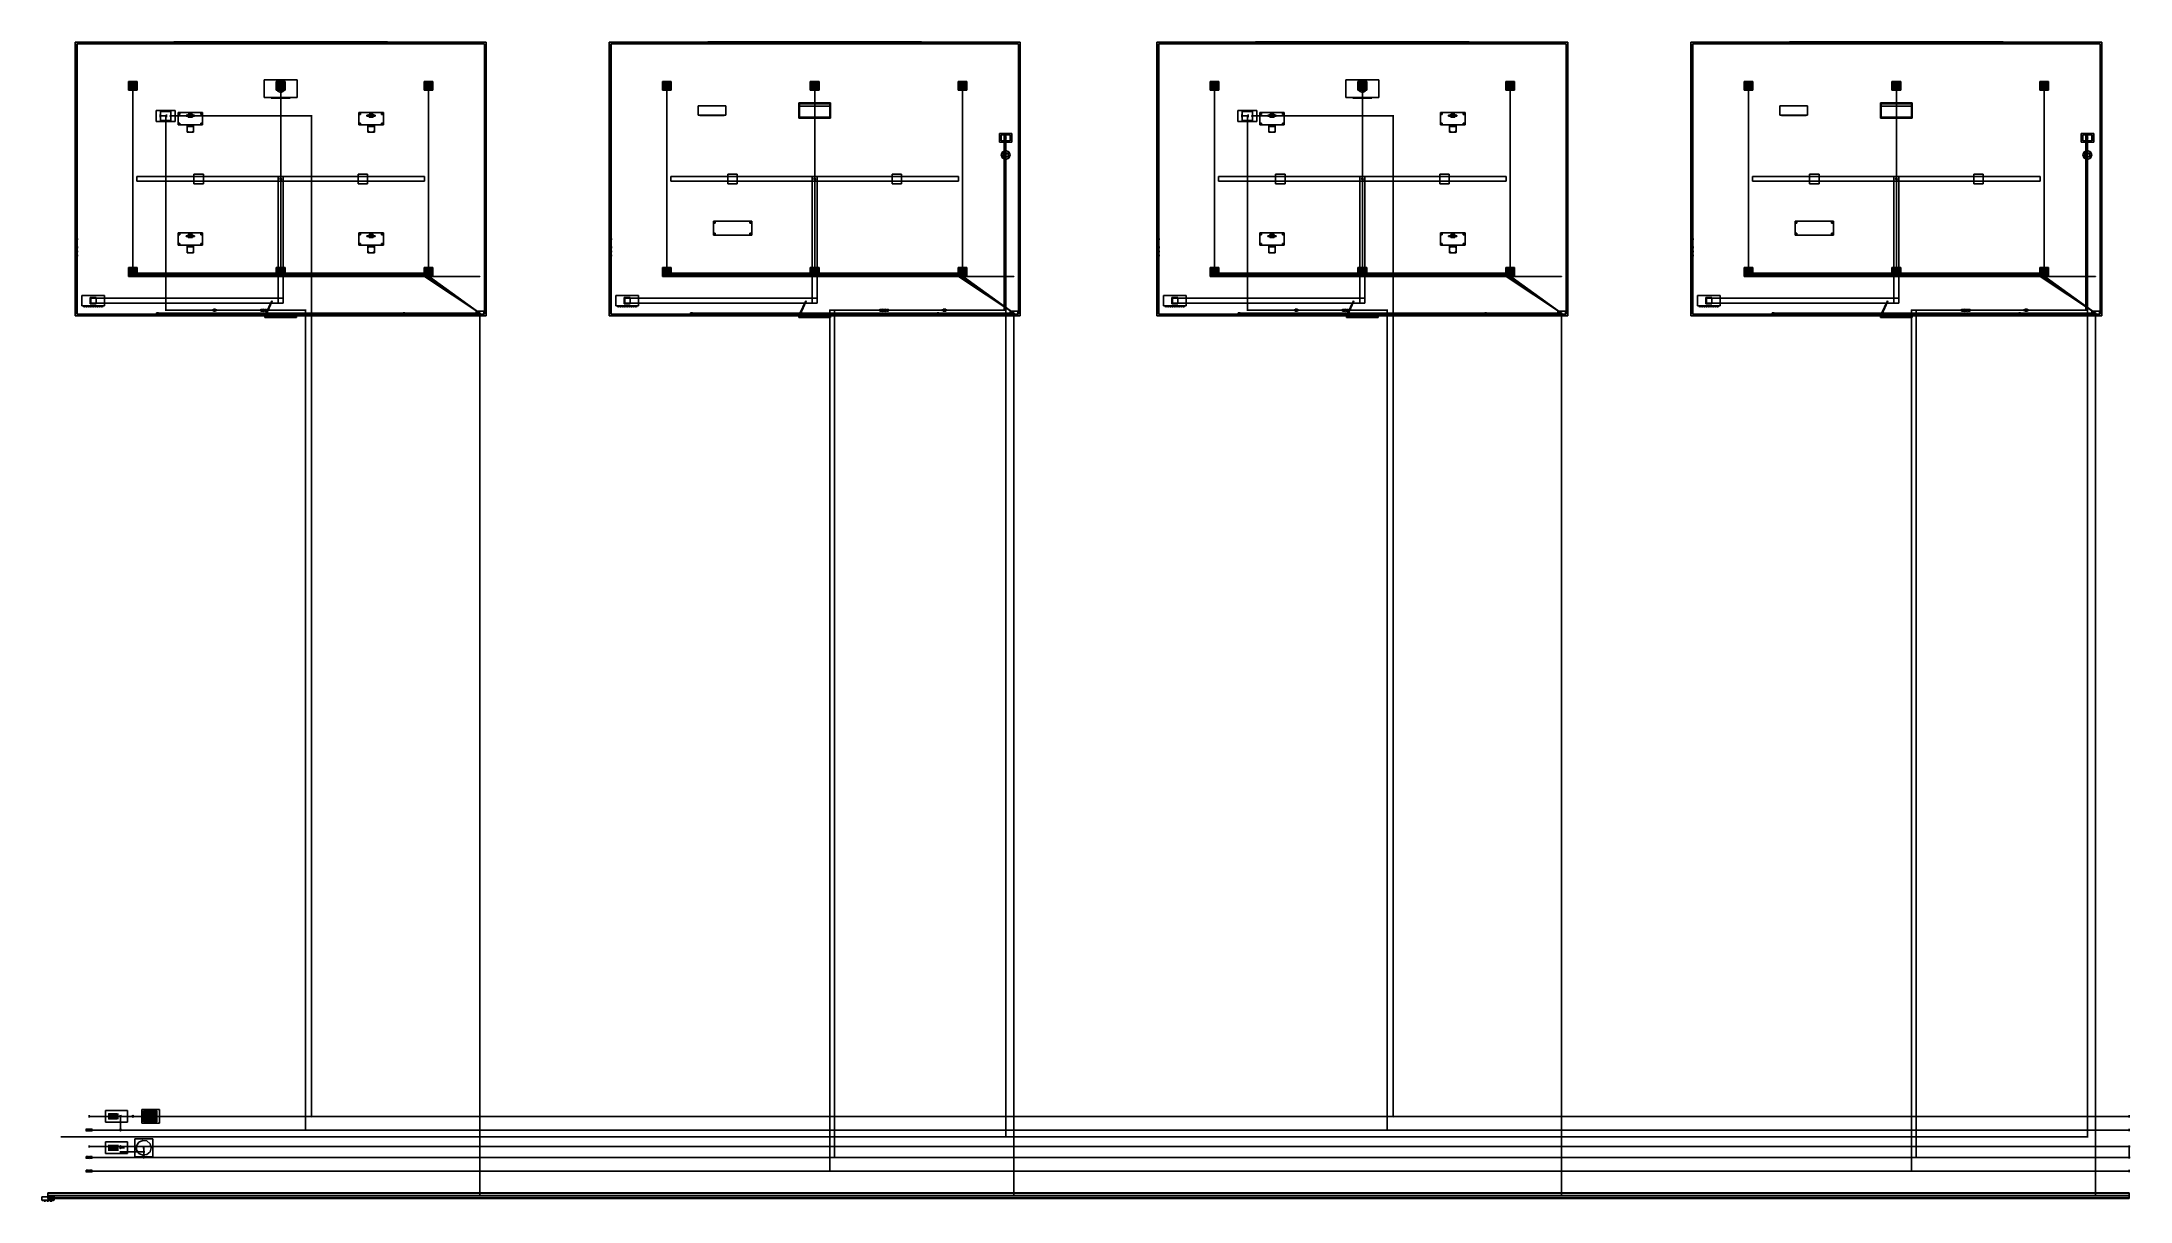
# Model space of a CAD drawing. Header units: millimetres. Extents: x 303550 to 456080, y -62705 to 22022.
import ezdxf

# ---------------------------------------------------------------- set-up
doc = ezdxf.new("R2010")
doc.units = ezdxf.units.MM

msp = doc.modelspace()

# ---------------------------------------------------------------- linework, layer by layer
at = {"layer": 'electrical'}
for p, q in [((310207.79, 18800), (310192.21, 18800)), ((310192.21, 18800), (310200, 18800)), ((310200, 18800), (310207.79, 18800)), ((310200, 4880), (310200, 18800)), ((321007.79, 18800), (320992.21, 18800)), ((320992.21, 18800), (321000, 18800)), ((321000, 18800), (321007.79, 18800)), ((321000, 4880), (321000, 18800)), ((331807.79, 18800), (331792.21, 18800)), ((331792.21, 18800), (331800, 18800)), ((331800, 18800), (331807.79, 18800)), ((331800, 4880), (331800, 18800)), ((349207.79, 18800), (349192.21, 18800)), ((349192.21, 18800), (349200, 18800)), ((349200, 18800), (349207.79, 18800)), ((349200, 4880), (349200, 18800)), ((360007.79, 18800), (359992.21, 18800)), ((359992.21, 18800), (360000, 18800)), ((360000, 18800), (360007.79, 18800)), ((360000, 4880), (360000, 18800)), ((370807.79, 18800), (370792.21, 18800)), ((370792.21, 18800), (370800, 18800)), ((370800, 18800), (370807.79, 18800)), ((370800, 4880), (370800, 18800)), ((389207.79, 18800), (389192.21, 18800)), ((389192.21, 18800), (389200, 18800)), ((389200, 18800), (389207.79, 18800)), ((389200, 4880), (389200, 18800)), ((400007.79, 18800), (399992.21, 18800)), ((399992.21, 18800), (400000, 18800)), ((400000, 18800), (400007.79, 18800)), ((400000, 4880), (400000, 18800)), ((410807.79, 18800), (410792.21, 18800)), ((410792.21, 18800), (410800, 18800)), ((410800, 18800), (410807.79, 18800)), ((410800, 4880), (410800, 18800)), ((428207.79, 18800), (428192.21, 18800)), ((428192.21, 18800), (428200, 18800)), ((428200, 18800), (428207.79, 18800)), ((428200, 4880), (428200, 18800)), ((439007.79, 18800), (438992.21, 18800)), ((438992.21, 18800), (439000, 18800)), ((439000, 18800), (439007.79, 18800)), ((439000, 4880), (439000, 18800)), ((449807.79, 18800), (449792.21, 18800)), ((449792.21, 18800), (449800, 18800)), ((449800, 18800), (449807.79, 18800)), ((449800, 4880), (449800, 18800)), ((310207.79, 4880), (310192.21, 4880)), ((310192.21, 4880), (310200, 4880)), ((310200, 4872.21), (310200, 4887.79)), ((310200, 4887.79), (310200, 4880)), ((310200, 4880), (310200, 4872.21)), ((335550, 4880), (310200, 4880)), ((310200, 4880), (310207.79, 4880)), ((310500, 5108.74), (310500, 5131.26)), ((310500, 5131.26), (310500, 5120)), ((310500, 5120), (310500, 5108.74)), ((331500, 5120), (310500, 5120)), ((310500, 4988.74), (310500, 5011.26)), ((310500, 5011.26), (310500, 5000)), ((310500, 5000), (310500, 4988.74)), ((331500, 5000), (310500, 5000)), ((310500, 4868.74), (310500, 4891.26)), ((310500, 4891.26), (310500, 4880)), ((310500, 4880), (310500, 4868.74)), ((331500, 4880), (310500, 4880)), ((321007.79, 4880), (320992.21, 4880)), ((320992.21, 4880), (321000, 4880)), ((321000, 4880), (321007.79, 4880)), ((331492.4, 5109.45), (331503.8, 5125.27)), ((331503.8, 5125.27), (331492.4, 5109.45)), ((335542.4, 2189.45), (331492.4, 5109.45)), ((331492.61, 4989.31), (331503.7, 5005.35)), ((331503.7, 5005.35), (331492.61, 4989.31)), ((335542.61, 2189.31), (331492.61, 4989.31)), ((331492.83, 4869.16), (331503.59, 4885.42)), ((331503.59, 4885.42), (331492.83, 4869.16)), ((335542.83, 2189.16), (331492.83, 4869.16)), ((331500, 5108.74), (331500, 5131.26)), ((331500, 5131.26), (331500, 5120)), ((331500, 5120), (331500, 5108.74)), ((331500, 5120), (331514.04, 5120)), ((331514.04, 5120), (331500, 5120)), ((331500, 4988.74), (331500, 5011.26)), ((331500, 5011.26), (331500, 5000)), ((331500, 5000), (331500, 4988.74)), ((331500, 5000), (331514.04, 5000)), ((331514.04, 5000), (331500, 5000)), ((331500, 4868.74), (331500, 4891.26)), ((331500, 4891.26), (331500, 4880)), ((331500, 4880), (331500, 4868.74)), ((331500, 4880), (331514.04, 4880)), ((331514.04, 4880), (331500, 4880)), ((331503.59, 4885.42), (331503.59, 4885.42)), ((331503.7, 5005.35), (331503.7, 5005.35)), ((331503.8, 5125.27), (331503.8, 5125.27)), ((331807.79, 4880), (331792.21, 4880)), ((331792.21, 4880), (331800, 4880)), ((331800, 4880), (331807.79, 4880)), ((335550, 4872.21), (335550, 4887.79)), ((335550, 4887.79), (335550, 4880)), ((335550, 4880), (335550, 4872.21)), ((349207.79, 4880), (349192.21, 4880)), ((349192.21, 4880), (349200, 4880)), ((349200, 4872.21), (349200, 4887.79)), ((349200, 4887.79), (349200, 4880)), ((349200, 4880), (349200, 4872.21)), ((374550, 4880), (349200, 4880)), ((349200, 4880), (349207.79, 4880)), ((349500, 5108.74), (349500, 5131.26)), ((349500, 5131.26), (349500, 5120)), ((349500, 5120), (349500, 5108.74)), ((370500, 5120), (349500, 5120)), ((349500, 4988.74), (349500, 5011.26)), ((349500, 5011.26), (349500, 5000)), ((349500, 5000), (349500, 4988.74)), ((370500, 5000), (349500, 5000)), ((349500, 4868.74), (349500, 4891.26)), ((349500, 4891.26), (349500, 4880)), ((349500, 4880), (349500, 4868.74)), ((370500, 4880), (349500, 4880)), ((360007.79, 4880), (359992.21, 4880)), ((359992.21, 4880), (360000, 4880)), ((360000, 4880), (360007.79, 4880)), ((370492.4, 5109.45), (370503.8, 5125.27)), ((370503.8, 5125.27), (370492.4, 5109.45)), ((374542.4, 2189.45), (370492.4, 5109.45)), ((370492.61, 4989.31), (370503.7, 5005.35)), ((370503.7, 5005.35), (370492.61, 4989.31)), ((374542.61, 2189.31), (370492.61, 4989.31)), ((370492.83, 4869.16), (370503.59, 4885.42)), ((370503.59, 4885.42), (370492.83, 4869.16)), ((374542.83, 2189.16), (370492.83, 4869.16)), ((370500, 5108.74), (370500, 5131.26)), ((370500, 5131.26), (370500, 5120)), ((370500, 5120), (370500, 5108.74)), ((370500, 5120), (370514.04, 5120)), ((370514.04, 5120), (370500, 5120)), ((370500, 4988.74), (370500, 5011.26)), ((370500, 5011.26), (370500, 5000)), ((370500, 5000), (370500, 4988.74)), ((370500, 5000), (370514.04, 5000)), ((370514.04, 5000), (370500, 5000)), ((370500, 4868.74), (370500, 4891.26)), ((370500, 4891.26), (370500, 4880)), ((370500, 4880), (370500, 4868.74)), ((370500, 4880), (370514.04, 4880)), ((370514.04, 4880), (370500, 4880)), ((370503.59, 4885.42), (370503.59, 4885.42)), ((370503.7, 5005.35), (370503.7, 5005.35)), ((370503.8, 5125.27), (370503.8, 5125.27)), ((370807.79, 4880), (370792.21, 4880)), ((370792.21, 4880), (370800, 4880)), ((370800, 4880), (370807.79, 4880)), ((374550, 4872.21), (374550, 4887.79)), ((374550, 4887.79), (374550, 4880)), ((374550, 4880), (374550, 4872.21)), ((389207.79, 4880), (389192.21, 4880)), ((389192.21, 4880), (389200, 4880)), ((389200, 4872.21), (389200, 4887.79)), ((389200, 4887.79), (389200, 4880)), ((389200, 4880), (389200, 4872.21)), ((414550, 4880), (389200, 4880)), ((389200, 4880), (389207.79, 4880)), ((389500, 5108.74), (389500, 5131.26)), ((389500, 5131.26), (389500, 5120)), ((389500, 5120), (389500, 5108.74)), ((410500, 5120), (389500, 5120)), ((389500, 4988.74), (389500, 5011.26)), ((389500, 5011.26), (389500, 5000)), ((389500, 5000), (389500, 4988.74)), ((410500, 5000), (389500, 5000)), ((389500, 4868.74), (389500, 4891.26)), ((389500, 4891.26), (389500, 4880)), ((389500, 4880), (389500, 4868.74)), ((410500, 4880), (389500, 4880)), ((400007.79, 4880), (399992.21, 4880)), ((399992.21, 4880), (400000, 4880)), ((400000, 4880), (400007.79, 4880)), ((410492.4, 5109.45), (410503.8, 5125.27)), ((410503.8, 5125.27), (410492.4, 5109.45)), ((414542.4, 2189.45), (410492.4, 5109.45)), ((410492.61, 4989.31), (410503.7, 5005.35)), ((410503.7, 5005.35), (410492.61, 4989.31)), ((414542.61, 2189.31), (410492.61, 4989.31)), ((410492.83, 4869.16), (410503.59, 4885.42)), ((410503.59, 4885.42), (410492.83, 4869.16)), ((414542.83, 2189.16), (410492.83, 4869.16)), ((410500, 5108.74), (410500, 5131.26)), ((410500, 5131.26), (410500, 5120)), ((410500, 5120), (410500, 5108.74)), ((410500, 5120), (410514.04, 5120)), ((410514.04, 5120), (410500, 5120)), ((410500, 4988.74), (410500, 5011.26)), ((410500, 5011.26), (410500, 5000)), ((410500, 5000), (410500, 4988.74)), ((410500, 5000), (410514.04, 5000)), ((410514.04, 5000), (410500, 5000)), ((410500, 4868.74), (410500, 4891.26)), ((410500, 4891.26), (410500, 4880)), ((410500, 4880), (410500, 4868.74)), ((410500, 4880), (410514.04, 4880)), ((410514.04, 4880), (410500, 4880)), ((410503.59, 4885.42), (410503.59, 4885.42)), ((410503.7, 5005.35), (410503.7, 5005.35)), ((410503.8, 5125.27), (410503.8, 5125.27)), ((410807.79, 4880), (410792.21, 4880)), ((410792.21, 4880), (410800, 4880)), ((410800, 4880), (410807.79, 4880)), ((414550, 4872.21), (414550, 4887.79)), ((414550, 4887.79), (414550, 4880)), ((414550, 4880), (414550, 4872.21)), ((428207.79, 4880), (428192.21, 4880)), ((428192.21, 4880), (428200, 4880)), ((428200, 4872.21), (428200, 4887.79)), ((428200, 4887.79), (428200, 4880)), ((428200, 4880), (428200, 4872.21)), ((453550, 4880), (428200, 4880)), ((428200, 4880), (428207.79, 4880)), ((428500, 5108.74), (428500, 5131.26)), ((428500, 5131.26), (428500, 5120)), ((428500, 5120), (428500, 5108.74)), ((449500, 5120), (428500, 5120)), ((428500, 4988.74), (428500, 5011.26)), ((428500, 5011.26), (428500, 5000)), ((428500, 5000), (428500, 4988.74)), ((449500, 5000), (428500, 5000)), ((428500, 4868.74), (428500, 4891.26)), ((428500, 4891.26), (428500, 4880)), ((428500, 4880), (428500, 4868.74)), ((449500, 4880), (428500, 4880)), ((439007.79, 4880), (438992.21, 4880)), ((438992.21, 4880), (439000, 4880)), ((439000, 4880), (439007.79, 4880)), ((449492.4, 5109.45), (449503.8, 5125.27)), ((449503.8, 5125.27), (449492.4, 5109.45)), ((453542.4, 2189.45), (449492.4, 5109.45)), ((449492.61, 4989.31), (449503.7, 5005.35)), ((449503.7, 5005.35), (449492.61, 4989.31)), ((453542.61, 2189.31), (449492.61, 4989.31)), ((449492.83, 4869.16), (449503.59, 4885.42)), ((449503.59, 4885.42), (449492.83, 4869.16)), ((453542.83, 2189.16), (449492.83, 4869.16)), ((449500, 5108.74), (449500, 5131.26)), ((449500, 5131.26), (449500, 5120)), ((449500, 5120), (449500, 5108.74)), ((449500, 5120), (449514.04, 5120)), ((449514.04, 5120), (449500, 5120)), ((449500, 4988.74), (449500, 5011.26)), ((449500, 5011.26), (449500, 5000)), ((449500, 5000), (449500, 4988.74)), ((449500, 5000), (449514.04, 5000)), ((449514.04, 5000), (449500, 5000)), ((449500, 4868.74), (449500, 4891.26)), ((449500, 4891.26), (449500, 4880)), ((449500, 4880), (449500, 4868.74)), ((449500, 4880), (449514.04, 4880)), ((449514.04, 4880), (449500, 4880)), ((449503.59, 4885.42), (449503.59, 4885.42)), ((449503.7, 5005.35), (449503.7, 5005.35)), ((449503.8, 5125.27), (449503.8, 5125.27)), ((449807.79, 4880), (449792.21, 4880)), ((449792.21, 4880), (449800, 4880)), ((449800, 4880), (449807.79, 4880)), ((453550, 4872.21), (453550, 4887.79)), ((453550, 4887.79), (453550, 4880)), ((453550, 4880), (453550, 4872.21)), ((311935, 2150), (311935, 2210)), ((311935, 2210), (312065, 2210)), ((311935, 2150), (312065, 2150)), ((312009, 2180), (311995.5, 2187.79)), ((311995.5, 2187.79), (311995.5, 2172.21)), ((311995.5, 2172.21), (312009, 2180)), ((312000, 2172.21), (312000, 2187.79)), ((312000, 2187.79), (312000, 2180)), ((312000, 2180), (335550, 2180)), ((312000, 2180), (312000, 2172.21)), ((312000, 2180), (312009.72, 2180)), ((312009.72, 2180), (312000, 2180)), ((312065, 2150), (312065, 2210)), ((329935, 2150), (329935, 2210)), ((329935, 2210), (330065, 2210)), ((329935, 2150), (330065, 2150)), ((330009, 2180), (329995.5, 2187.79)), ((329995.5, 2187.79), (329995.5, 2172.21)), ((329995.5, 2172.21), (330009, 2180)), ((330000, 2172.21), (330000, 2187.79)), ((330000, 2187.79), (330000, 2180)), ((330000, 2180), (335550, 2180)), ((330000, 2180), (330000, 2172.21)), ((330000, 2180), (330009.72, 2180)), ((330009.72, 2180), (330000, 2180)), ((330065, 2150), (330065, 2210)), ((335275, 2075), (335275, 2325)), ((335275, 2325), (335825, 2325)), ((335275, 2075), (335825, 2075)), ((335315, 2047.5), (335315, 2082.5)), ((335315, 2082.5), (335785, 2082.5)), ((335315, 2047.5), (335785, 2047.5)), ((335362.5, 2010), (335362.5, 2050)), ((335362.5, 2050), (335462.5, 2050)), ((335362.5, 2010), (335462.5, 2010)), ((335435.88, 2020), (335389.12, 2020)), ((335389.12, 2020), (335412.5, 2020)), ((335435.88, 1995), (335389.12, 1995)), ((335389.12, 1995), (335412.5, 1995)), ((335412.5, 2020), (335412.5, 1995)), ((335412.5, 2020), (335435.88, 2020)), ((335412.5, 1995), (335435.88, 1995)), ((335462.5, 2010), (335462.5, 2050)), ((335500, 2010), (335500, 2050)), ((335500, 2050), (335600, 2050)), ((335500, 2010), (335600, 2010)), ((335573.38, 2020), (335526.62, 2020)), ((335526.62, 2020), (335550, 2020)), ((335573.38, 1995), (335526.62, 1995)), ((335526.62, 1995), (335550, 1995)), ((335532, 2200), (335559, 2215.59)), ((335559, 2184.41), (335532, 2200)), ((335565.59, 2200), (335534.41, 2200)), ((335534.41, 2200), (335550, 2200)), ((335542.4, 2189.45), (335553.8, 2205.27)), ((335553.8, 2205.27), (335542.4, 2189.45)), ((335542.61, 2189.31), (335553.7, 2205.35)), ((335553.7, 2205.35), (335542.61, 2189.31)), ((335542.83, 2189.16), (335553.59, 2205.42)), ((335553.59, 2205.42), (335542.83, 2189.16)), ((335563, 2200), (335543.5, 2211.26)), ((335543.5, 2211.26), (335543.5, 2188.74)), ((335563, 2200), (335543.5, 2211.26)), ((335543.5, 2211.26), (335543.5, 2188.74)), ((335563, 2200), (335543.5, 2211.26)), ((335543.5, 2211.26), (335543.5, 2188.74)), ((335543.5, 2188.74), (335563, 2200)), ((335543.5, 2188.74), (335563, 2200)), ((335543.5, 2188.74), (335563, 2200)), ((335550, 2200), (335565.59, 2200)), ((335550, -62300), (335550, 2200)), ((335550, 2200), (335569.44, 2200)), ((335569.44, 2200), (335550, 2200)), ((335550, 2200), (335564.04, 2200)), ((335564.04, 2200), (335550, 2200)), ((335550, 2200), (335564.04, 2200)), ((335564.04, 2200), (335550, 2200)), ((335550, 2200), (335564.04, 2200)), ((335564.04, 2200), (335550, 2200)), ((335550, 2172.21), (335550, 2187.79)), ((335550, 2187.79), (335550, 2180)), ((335550, 2172.21), (335550, 2187.79)), ((335550, 2187.79), (335550, 2180)), ((335550, 2180), (335550, 2172.21)), ((335550, 2180), (335550, 2172.21)), ((335550, 2020), (335550, 1995)), ((335550, 2020), (335573.38, 2020)), ((335550, 1995), (335573.38, 1995)), ((335553.59, 2205.42), (335553.59, 2205.42)), ((335553.7, 2205.35), (335553.7, 2205.35)), ((335553.8, 2205.27), (335553.8, 2205.27)), ((335559, 2215.59), (335559, 2184.41)), ((335600, 2010), (335600, 2050)), ((335637.5, 2010), (335637.5, 2050)), ((335637.5, 2050), (335737.5, 2050)), ((335637.5, 2010), (335737.5, 2010)), ((335710.88, 2020), (335664.12, 2020)), ((335664.12, 2020), (335687.5, 2020)), ((335710.88, 1995), (335664.12, 1995)), ((335664.12, 1995), (335687.5, 1995)), ((335687.5, 2020), (335687.5, 1995)), ((335687.5, 2020), (335710.88, 2020)), ((335687.5, 1995), (335710.88, 1995)), ((335737.5, 2010), (335737.5, 2050)), ((335785, 2047.5), (335785, 2082.5)), ((335825, 2075), (335825, 2325)), ((350935, 2150), (350935, 2210)), ((350935, 2210), (351065, 2210)), ((350935, 2150), (351065, 2150)), ((351009, 2180), (350995.5, 2187.79)), ((350995.5, 2187.79), (350995.5, 2172.21)), ((350995.5, 2172.21), (351009, 2180)), ((351000, 2172.21), (351000, 2187.79)), ((351000, 2187.79), (351000, 2180)), ((351000, 2180), (374550, 2180)), ((351000, 2180), (351000, 2172.21)), ((351000, 2180), (351009.72, 2180)), ((351009.72, 2180), (351000, 2180)), ((351065, 2150), (351065, 2210)), ((368935, 2150), (368935, 2210)), ((368935, 2210), (369065, 2210)), ((368935, 2150), (369065, 2150)), ((369009, 2180), (368995.5, 2187.79)), ((368995.5, 2187.79), (368995.5, 2172.21)), ((368995.5, 2172.21), (369009, 2180)), ((369000, 2172.21), (369000, 2187.79)), ((369000, 2187.79), (369000, 2180)), ((369000, 2180), (374550, 2180)), ((369000, 2180), (369000, 2172.21)), ((369000, 2180), (369009.72, 2180)), ((369009.72, 2180), (369000, 2180)), ((369065, 2150), (369065, 2210)), ((374275, 2075), (374275, 2325)), ((374275, 2325), (374825, 2325)), ((374275, 2075), (374825, 2075)), ((374315, 2047.5), (374315, 2082.5)), ((374315, 2082.5), (374785, 2082.5)), ((374315, 2047.5), (374785, 2047.5)), ((374362.5, 2010), (374362.5, 2050)), ((374362.5, 2050), (374462.5, 2050)), ((374362.5, 2010), (374462.5, 2010)), ((374435.88, 2020), (374389.12, 2020)), ((374389.12, 2020), (374412.5, 2020)), ((374435.88, 1995), (374389.12, 1995)), ((374389.12, 1995), (374412.5, 1995)), ((374412.5, 2020), (374412.5, 1995)), ((374412.5, 2020), (374435.88, 2020)), ((374412.5, 1995), (374435.88, 1995)), ((374462.5, 2010), (374462.5, 2050)), ((374500, 2010), (374500, 2050)), ((374500, 2050), (374600, 2050)), ((374500, 2010), (374600, 2010)), ((374573.38, 2020), (374526.62, 2020)), ((374526.62, 2020), (374550, 2020)), ((374573.38, 1995), (374526.62, 1995)), ((374526.62, 1995), (374550, 1995)), ((374532, 2200), (374559, 2215.59)), ((374559, 2184.41), (374532, 2200)), ((374565.59, 2200), (374534.41, 2200)), ((374534.41, 2200), (374550, 2200)), ((374542.4, 2189.45), (374553.8, 2205.27)), ((374553.8, 2205.27), (374542.4, 2189.45)), ((374542.61, 2189.31), (374553.7, 2205.35)), ((374553.7, 2205.35), (374542.61, 2189.31)), ((374542.83, 2189.16), (374553.59, 2205.42)), ((374553.59, 2205.42), (374542.83, 2189.16)), ((374563, 2200), (374543.5, 2211.26)), ((374543.5, 2211.26), (374543.5, 2188.74)), ((374563, 2200), (374543.5, 2211.26)), ((374543.5, 2211.26), (374543.5, 2188.74)), ((374563, 2200), (374543.5, 2211.26)), ((374543.5, 2211.26), (374543.5, 2188.74)), ((374543.5, 2188.74), (374563, 2200)), ((374543.5, 2188.74), (374563, 2200)), ((374543.5, 2188.74), (374563, 2200)), ((374550, 2200), (374565.59, 2200)), ((374550, -62300), (374550, 2200)), ((374550, 2200), (374569.44, 2200)), ((374569.44, 2200), (374550, 2200)), ((374550, 2200), (374564.04, 2200)), ((374564.04, 2200), (374550, 2200)), ((374550, 2200), (374564.04, 2200)), ((374564.04, 2200), (374550, 2200)), ((374550, 2200), (374564.04, 2200)), ((374564.04, 2200), (374550, 2200)), ((374550, 2172.21), (374550, 2187.79)), ((374550, 2187.79), (374550, 2180)), ((374550, 2172.21), (374550, 2187.79)), ((374550, 2187.79), (374550, 2180)), ((374550, 2180), (374550, 2172.21)), ((374550, 2180), (374550, 2172.21)), ((374550, 2020), (374550, 1995)), ((374550, 2020), (374573.38, 2020)), ((374550, 1995), (374573.38, 1995)), ((374553.59, 2205.42), (374553.59, 2205.42)), ((374553.7, 2205.35), (374553.7, 2205.35)), ((374553.8, 2205.27), (374553.8, 2205.27)), ((374559, 2215.59), (374559, 2184.41)), ((374600, 2010), (374600, 2050)), ((374637.5, 2010), (374637.5, 2050)), ((374637.5, 2050), (374737.5, 2050)), ((374637.5, 2010), (374737.5, 2010)), ((374710.88, 2020), (374664.12, 2020)), ((374664.12, 2020), (374687.5, 2020)), ((374710.88, 1995), (374664.12, 1995)), ((374664.12, 1995), (374687.5, 1995)), ((374687.5, 2020), (374687.5, 1995)), ((374687.5, 2020), (374710.88, 2020)), ((374687.5, 1995), (374710.88, 1995)), ((374737.5, 2010), (374737.5, 2050)), ((374785, 2047.5), (374785, 2082.5)), ((374825, 2075), (374825, 2325)), ((390935, 2150), (390935, 2210)), ((390935, 2210), (391065, 2210)), ((390935, 2150), (391065, 2150)), ((391009, 2180), (390995.5, 2187.79)), ((390995.5, 2187.79), (390995.5, 2172.21)), ((390995.5, 2172.21), (391009, 2180)), ((391000, 2172.21), (391000, 2187.79)), ((391000, 2187.79), (391000, 2180)), ((391000, 2180), (414550, 2180)), ((391000, 2180), (391000, 2172.21)), ((391000, 2180), (391009.72, 2180)), ((391009.72, 2180), (391000, 2180)), ((391065, 2150), (391065, 2210)), ((408935, 2150), (408935, 2210)), ((408935, 2210), (409065, 2210)), ((408935, 2150), (409065, 2150)), ((409009, 2180), (408995.5, 2187.79)), ((408995.5, 2187.79), (408995.5, 2172.21)), ((408995.5, 2172.21), (409009, 2180)), ((409000, 2172.21), (409000, 2187.79)), ((409000, 2187.79), (409000, 2180)), ((409000, 2180), (414550, 2180)), ((409000, 2180), (409000, 2172.21)), ((409000, 2180), (409009.72, 2180)), ((409009.72, 2180), (409000, 2180)), ((409065, 2150), (409065, 2210)), ((414275, 2075), (414275, 2325)), ((414275, 2325), (414825, 2325)), ((414275, 2075), (414825, 2075)), ((414315, 2047.5), (414315, 2082.5)), ((414315, 2082.5), (414785, 2082.5)), ((414315, 2047.5), (414785, 2047.5)), ((414362.5, 2010), (414362.5, 2050)), ((414362.5, 2050), (414462.5, 2050)), ((414362.5, 2010), (414462.5, 2010)), ((414435.88, 2020), (414389.12, 2020)), ((414389.12, 2020), (414412.5, 2020)), ((414435.88, 1995), (414389.12, 1995)), ((414389.12, 1995), (414412.5, 1995)), ((414412.5, 2020), (414412.5, 1995)), ((414412.5, 2020), (414435.88, 2020)), ((414412.5, 1995), (414435.88, 1995)), ((414462.5, 2010), (414462.5, 2050)), ((414500, 2010), (414500, 2050)), ((414500, 2050), (414600, 2050)), ((414500, 2010), (414600, 2010)), ((414573.38, 2020), (414526.62, 2020)), ((414526.62, 2020), (414550, 2020)), ((414573.38, 1995), (414526.62, 1995)), ((414526.62, 1995), (414550, 1995)), ((414532, 2200), (414559, 2215.59)), ((414559, 2184.41), (414532, 2200)), ((414565.59, 2200), (414534.41, 2200)), ((414534.41, 2200), (414550, 2200)), ((414542.4, 2189.45), (414553.8, 2205.27)), ((414553.8, 2205.27), (414542.4, 2189.45)), ((414542.61, 2189.31), (414553.7, 2205.35)), ((414553.7, 2205.35), (414542.61, 2189.31)), ((414542.83, 2189.16), (414553.59, 2205.42)), ((414553.59, 2205.42), (414542.83, 2189.16)), ((414563, 2200), (414543.5, 2211.26)), ((414543.5, 2211.26), (414543.5, 2188.74)), ((414563, 2200), (414543.5, 2211.26)), ((414543.5, 2211.26), (414543.5, 2188.74)), ((414563, 2200), (414543.5, 2211.26)), ((414543.5, 2211.26), (414543.5, 2188.74)), ((414543.5, 2188.74), (414563, 2200)), ((414543.5, 2188.74), (414563, 2200)), ((414543.5, 2188.74), (414563, 2200)), ((414550, 2200), (414565.59, 2200)), ((414550, -62300), (414550, 2200)), ((414550, 2200), (414569.44, 2200)), ((414569.44, 2200), (414550, 2200)), ((414550, 2200), (414564.04, 2200)), ((414564.04, 2200), (414550, 2200)), ((414550, 2200), (414564.04, 2200)), ((414564.04, 2200), (414550, 2200)), ((414550, 2200), (414564.04, 2200)), ((414564.04, 2200), (414550, 2200)), ((414550, 2172.21), (414550, 2187.79)), ((414550, 2187.79), (414550, 2180)), ((414550, 2172.21), (414550, 2187.79)), ((414550, 2187.79), (414550, 2180)), ((414550, 2180), (414550, 2172.21)), ((414550, 2180), (414550, 2172.21)), ((414550, 2020), (414550, 1995)), ((414550, 2020), (414573.38, 2020)), ((414550, 1995), (414573.38, 1995)), ((414553.59, 2205.42), (414553.59, 2205.42)), ((414553.7, 2205.35), (414553.7, 2205.35)), ((414553.8, 2205.27), (414553.8, 2205.27)), ((414559, 2215.59), (414559, 2184.41)), ((414600, 2010), (414600, 2050)), ((414637.5, 2010), (414637.5, 2050)), ((414637.5, 2050), (414737.5, 2050)), ((414637.5, 2010), (414737.5, 2010)), ((414710.88, 2020), (414664.12, 2020)), ((414664.12, 2020), (414687.5, 2020)), ((414710.88, 1995), (414664.12, 1995)), ((414664.12, 1995), (414687.5, 1995)), ((414687.5, 2020), (414687.5, 1995)), ((414687.5, 2020), (414710.88, 2020)), ((414687.5, 1995), (414710.88, 1995)), ((414737.5, 2010), (414737.5, 2050)), ((414785, 2047.5), (414785, 2082.5)), ((414825, 2075), (414825, 2325)), ((429935, 2150), (429935, 2210)), ((429935, 2210), (430065, 2210)), ((429935, 2150), (430065, 2150)), ((430009, 2180), (429995.5, 2187.79)), ((429995.5, 2187.79), (429995.5, 2172.21)), ((429995.5, 2172.21), (430009, 2180)), ((430000, 2172.21), (430000, 2187.79)), ((430000, 2187.79), (430000, 2180)), ((430000, 2180), (453550, 2180)), ((430000, 2180), (430000, 2172.21)), ((430000, 2180), (430009.72, 2180)), ((430009.72, 2180), (430000, 2180)), ((430065, 2150), (430065, 2210)), ((447935, 2150), (447935, 2210)), ((447935, 2210), (448065, 2210)), ((447935, 2150), (448065, 2150)), ((448009, 2180), (447995.5, 2187.79)), ((447995.5, 2187.79), (447995.5, 2172.21)), ((447995.5, 2172.21), (448009, 2180)), ((448000, 2172.21), (448000, 2187.79)), ((448000, 2187.79), (448000, 2180)), ((448000, 2180), (453550, 2180)), ((448000, 2180), (448000, 2172.21)), ((448000, 2180), (448009.72, 2180)), ((448009.72, 2180), (448000, 2180)), ((448065, 2150), (448065, 2210)), ((453275, 2075), (453275, 2325)), ((453275, 2325), (453825, 2325)), ((453275, 2075), (453825, 2075)), ((453315, 2047.5), (453315, 2082.5)), ((453315, 2082.5), (453785, 2082.5)), ((453315, 2047.5), (453785, 2047.5)), ((453362.5, 2010), (453362.5, 2050)), ((453362.5, 2050), (453462.5, 2050)), ((453362.5, 2010), (453462.5, 2010)), ((453435.88, 2020), (453389.12, 2020)), ((453389.12, 2020), (453412.5, 2020)), ((453435.88, 1995), (453389.12, 1995)), ((453389.12, 1995), (453412.5, 1995)), ((453412.5, 2020), (453412.5, 1995)), ((453412.5, 2020), (453435.88, 2020)), ((453412.5, 1995), (453435.88, 1995)), ((453462.5, 2010), (453462.5, 2050)), ((453500, 2010), (453500, 2050)), ((453500, 2050), (453600, 2050)), ((453500, 2010), (453600, 2010)), ((453573.38, 2020), (453526.62, 2020)), ((453526.62, 2020), (453550, 2020)), ((453573.38, 1995), (453526.62, 1995)), ((453526.62, 1995), (453550, 1995)), ((453532, 2200), (453559, 2215.59)), ((453559, 2184.41), (453532, 2200)), ((453565.59, 2200), (453534.41, 2200)), ((453534.41, 2200), (453550, 2200)), ((453542.4, 2189.45), (453553.8, 2205.27)), ((453553.8, 2205.27), (453542.4, 2189.45)), ((453542.61, 2189.31), (453553.7, 2205.35)), ((453553.7, 2205.35), (453542.61, 2189.31)), ((453542.83, 2189.16), (453553.59, 2205.42)), ((453553.59, 2205.42), (453542.83, 2189.16)), ((453563, 2200), (453543.5, 2211.26)), ((453543.5, 2211.26), (453543.5, 2188.74)), ((453563, 2200), (453543.5, 2211.26)), ((453543.5, 2211.26), (453543.5, 2188.74)), ((453563, 2200), (453543.5, 2211.26)), ((453543.5, 2211.26), (453543.5, 2188.74)), ((453543.5, 2188.74), (453563, 2200)), ((453543.5, 2188.74), (453563, 2200)), ((453543.5, 2188.74), (453563, 2200)), ((453550, 2200), (453565.59, 2200)), ((453550, -62300), (453550, 2200)), ((453550, 2200), (453569.44, 2200)), ((453569.44, 2200), (453550, 2200)), ((453550, 2200), (453564.04, 2200)), ((453564.04, 2200), (453550, 2200)), ((453550, 2200), (453564.04, 2200)), ((453564.04, 2200), (453550, 2200)), ((453550, 2200), (453564.04, 2200)), ((453564.04, 2200), (453550, 2200)), ((453550, 2172.21), (453550, 2187.79)), ((453550, 2187.79), (453550, 2180)), ((453550, 2172.21), (453550, 2187.79)), ((453550, 2187.79), (453550, 2180)), ((453550, 2180), (453550, 2172.21)), ((453550, 2180), (453550, 2172.21)), ((453550, 2020), (453550, 1995)), ((453550, 2020), (453573.38, 2020)), ((453550, 1995), (453573.38, 1995)), ((453553.59, 2205.42), (453553.59, 2205.42)), ((453553.7, 2205.35), (453553.7, 2205.35)), ((453553.8, 2205.27), (453553.8, 2205.27)), ((453559, 2215.59), (453559, 2184.41)), ((453600, 2010), (453600, 2050)), ((453637.5, 2010), (453637.5, 2050)), ((453637.5, 2050), (453737.5, 2050)), ((453637.5, 2010), (453737.5, 2010)), ((453710.88, 2020), (453664.12, 2020)), ((453664.12, 2020), (453687.5, 2020)), ((453710.88, 1995), (453664.12, 1995)), ((453664.12, 1995), (453687.5, 1995)), ((453687.5, 2020), (453687.5, 1995)), ((453687.5, 2020), (453710.88, 2020)), ((453687.5, 1995), (453710.88, 1995)), ((453737.5, 2010), (453737.5, 2050)), ((453785, 2047.5), (453785, 2082.5)), ((453825, 2075), (453825, 2325)), ((303550, -62625), (303550, -62375)), ((303550, -62375), (304450, -62375)), ((304021.65, -62300), (303978.35, -62300)), ((303978.35, -62300), (304000, -62300)), ((304021.65, -62500), (303978.35, -62500)), ((303978.35, -62500), (304000, -62500)), ((304025, -62300), (303987.5, -62278.35)), ((303987.5, -62278.35), (303987.5, -62321.65)), ((303987.5, -62321.65), (304025, -62300)), ((304000, -62150), (304000, -62100)), ((304000, -62500), (304000, -62100)), ((304000, -62100), (456000, -62100)), ((304000, -62150), (304000, -62450)), ((304000, -62150), (456000, -62150)), ((304000, -62315.59), (304000, -62284.41)), ((304000, -62284.41), (304000, -62300)), ((304000, -62300), (456000, -62300)), ((304000, -62300), (304000, -62315.59)), ((304000, -62300), (304021.65, -62300)), ((304000, -62500), (304000, -62300)), ((304000, -62300), (304027, -62300)), ((304027, -62300), (304000, -62300)), ((304000, -62500), (304000, -62450)), ((456000, -62450), (304000, -62450)), ((304000, -62500), (456000, -62500)), ((304000, -62500), (304021.65, -62500)), ((304450, -62625), (304450, -62375)), ((335565.59, -62300), (335534.41, -62300)), ((335534.41, -62300), (335550, -62300)), ((335550, -62300), (335565.59, -62300)), ((374565.59, -62300), (374534.41, -62300)), ((374534.41, -62300), (374550, -62300)), ((374550, -62300), (374565.59, -62300)), ((414565.59, -62300), (414534.41, -62300)), ((414534.41, -62300), (414550, -62300)), ((414550, -62300), (414565.59, -62300)), ((453565.59, -62300), (453534.41, -62300)), ((453534.41, -62300), (453550, -62300)), ((453550, -62300), (453565.59, -62300)), ((456000, -62150), (456000, -62100)), ((456000, -62500), (456000, -62100)), ((456000, -62150), (456000, -62450)), ((456000, -62315.59), (456000, -62284.41)), ((456000, -62284.41), (456000, -62300)), ((456000, -62300), (456000, -62315.59)), ((456000, -62500), (456000, -62450)), ((303550, -62625), (304450, -62625)), ((303590, -62652.5), (303590, -62617.5)), ((303590, -62617.5), (304410, -62617.5)), ((303590, -62652.5), (304410, -62652.5)), ((303725, -62690), (303725, -62650)), ((303725, -62650), (303825, -62650)), ((303725, -62690), (303825, -62690)), ((303798.38, -62680), (303751.62, -62680)), ((303751.62, -62680), (303775, -62680)), ((303798.38, -62705), (303751.62, -62705)), ((303751.62, -62705), (303775, -62705)), ((303775, -62680), (303775, -62705)), ((303775, -62680), (303798.38, -62680)), ((303775, -62705), (303798.38, -62705)), ((303825, -62690), (303825, -62650)), ((303950, -62690), (303950, -62650)), ((303950, -62650), (304050, -62650)), ((303950, -62690), (304050, -62690)), ((304023.38, -62680), (303976.62, -62680)), ((303976.62, -62680), (304000, -62680)), ((304023.38, -62705), (303976.62, -62705)), ((303976.62, -62705), (304000, -62705)), ((304000, -62680), (304000, -62705)), ((304000, -62680), (304023.38, -62680)), ((304000, -62705), (304023.38, -62705)), ((304050, -62690), (304050, -62650)), ((304175, -62690), (304175, -62650)), ((304175, -62650), (304275, -62650)), ((304175, -62690), (304275, -62690)), ((304248.38, -62680), (304201.62, -62680)), ((304201.62, -62680), (304225, -62680)), ((304248.38, -62705), (304201.62, -62705)), ((304201.62, -62705), (304225, -62705)), ((304225, -62680), (304225, -62705)), ((304225, -62680), (304248.38, -62680)), ((304225, -62705), (304248.38, -62705)), ((304275, -62690), (304275, -62650)), ((304410, -62652.5), (304410, -62617.5))]:
    msp.add_line(p, q, dxfattribs=at)
at = {"layer": 'hvac'}
for p, q in [((314650, 11650), (314650, 12350)), ((314650, 12350), (315350, 12350)), ((315350, 11650), (315350, 12350)), ((326650, 11650), (326650, 12350)), ((326650, 12350), (327350, 12350)), ((327350, 11650), (327350, 12350)), ((353650, 11650), (353650, 12350)), ((353650, 12350), (354350, 12350)), ((354350, 11650), (354350, 12350)), ((365650, 11650), (365650, 12350)), ((365650, 12350), (366350, 12350)), ((366350, 11650), (366350, 12350)), ((393650, 11650), (393650, 12350)), ((393650, 12350), (394350, 12350)), ((394350, 11650), (394350, 12350)), ((405650, 11650), (405650, 12350)), ((405650, 12350), (406350, 12350)), ((406350, 11650), (406350, 12350)), ((432650, 11650), (432650, 12350)), ((432650, 12350), (433350, 12350)), ((433350, 11650), (433350, 12350)), ((444650, 11650), (444650, 12350)), ((444650, 12350), (445350, 12350)), ((445350, 11650), (445350, 12350)), ((310500, 11825), (310500, 12175)), ((310500, 12175), (331500, 12175)), ((310500, 11825), (331500, 11825)), ((314650, 11650), (315350, 11650)), ((320825, 2925), (320825, 12175)), ((320825, 12175), (321175, 12175)), ((321175, 2925), (321175, 12175)), ((326650, 11650), (327350, 11650)), ((331500, 11825), (331500, 12175)), ((349500, 11825), (349500, 12175)), ((349500, 12175), (370500, 12175)), ((349500, 11825), (370500, 11825)), ((353650, 11650), (354350, 11650)), ((359825, 2925), (359825, 12175)), ((359825, 12175), (360175, 12175)), ((360175, 2925), (360175, 12175)), ((365650, 11650), (366350, 11650)), ((370500, 11825), (370500, 12175)), ((389500, 11825), (389500, 12175)), ((389500, 12175), (410500, 12175)), ((389500, 11825), (410500, 11825)), ((393650, 11650), (394350, 11650)), ((399825, 2925), (399825, 12175)), ((399825, 12175), (400175, 12175)), ((400175, 2925), (400175, 12175)), ((405650, 11650), (406350, 11650)), ((410500, 11825), (410500, 12175)), ((428500, 11825), (428500, 12175)), ((428500, 12175), (449500, 12175)), ((428500, 11825), (449500, 11825)), ((432650, 11650), (433350, 11650)), ((438825, 2925), (438825, 12175)), ((438825, 12175), (439175, 12175)), ((439175, 2925), (439175, 12175)), ((444650, 11650), (445350, 11650)), ((449500, 11825), (449500, 12175)), ((306475, 2725), (306475, 3475)), ((306475, 3475), (308125, 3475)), ((307075, 2875), (307075, 3325)), ((307075, 3325), (307525, 3325)), ((307125, 2925), (307125, 3275)), ((307125, 3275), (321175, 3275)), ((307525, 2875), (307525, 3325)), ((308125, 2725), (308125, 3475)), ((321175, 2925), (321175, 3275)), ((345475, 2725), (345475, 3475)), ((345475, 3475), (347125, 3475)), ((346075, 2875), (346075, 3325)), ((346075, 3325), (346525, 3325)), ((346125, 2925), (346125, 3275)), ((346125, 3275), (360175, 3275)), ((346525, 2875), (346525, 3325)), ((347125, 2725), (347125, 3475)), ((360175, 2925), (360175, 3275)), ((385475, 2725), (385475, 3475)), ((385475, 3475), (387125, 3475)), ((386075, 2875), (386075, 3325)), ((386075, 3325), (386525, 3325)), ((386125, 2925), (386125, 3275)), ((386125, 3275), (400175, 3275)), ((386525, 2875), (386525, 3325)), ((387125, 2725), (387125, 3475)), ((400175, 2925), (400175, 3275)), ((424475, 2725), (424475, 3475)), ((424475, 3475), (426125, 3475)), ((425075, 2875), (425075, 3325)), ((425075, 3325), (425525, 3325)), ((425125, 2925), (425125, 3275)), ((425125, 3275), (439175, 3275)), ((425525, 2875), (425525, 3325)), ((426125, 2725), (426125, 3475)), ((439175, 2925), (439175, 3275)), ((306475, 2725), (308125, 2725)), ((306575, 2680), (306575, 2720)), ((306575, 2720), (308025, 2720)), ((306575, 2680), (308025, 2680)), ((306640, 2640), (306640, 2700)), ((306640, 2700), (306680, 2700)), ((306640, 2640), (306680, 2640)), ((306680, 2640), (306680, 2700)), ((306800, 2640), (306800, 2700)), ((306800, 2700), (306840, 2700)), ((306800, 2640), (306840, 2640)), ((306840, 2640), (306840, 2700)), ((306960, 2640), (306960, 2700)), ((306960, 2700), (307000, 2700)), ((306960, 2640), (307000, 2640)), ((307000, 2640), (307000, 2700)), ((307075, 2875), (307525, 2875)), ((307120, 2640), (307120, 2700)), ((307120, 2700), (307160, 2700)), ((307120, 2640), (307160, 2640)), ((307125, 2925), (321175, 2925)), ((307160, 2640), (307160, 2700)), ((307280, 2640), (307280, 2700)), ((307280, 2700), (307320, 2700)), ((307280, 2640), (307320, 2640)), ((307320, 2640), (307320, 2700)), ((307440, 2640), (307440, 2700)), ((307440, 2700), (307480, 2700)), ((307440, 2640), (307480, 2640)), ((307480, 2640), (307480, 2700)), ((307600, 2640), (307600, 2700)), ((307600, 2700), (307640, 2700)), ((307600, 2640), (307640, 2640)), ((307640, 2640), (307640, 2700)), ((307760, 2640), (307760, 2700)), ((307760, 2700), (307800, 2700)), ((307760, 2640), (307800, 2640)), ((307800, 2640), (307800, 2700)), ((307920, 2640), (307920, 2700)), ((307920, 2700), (307960, 2700)), ((307920, 2640), (307960, 2640)), ((307960, 2640), (307960, 2700)), ((308025, 2680), (308025, 2720)), ((320825, 2925), (321175, 2925)), ((345475, 2725), (347125, 2725)), ((345575, 2680), (345575, 2720)), ((345575, 2720), (347025, 2720)), ((345575, 2680), (347025, 2680)), ((345640, 2640), (345640, 2700)), ((345640, 2700), (345680, 2700)), ((345640, 2640), (345680, 2640)), ((345680, 2640), (345680, 2700)), ((345800, 2640), (345800, 2700)), ((345800, 2700), (345840, 2700)), ((345800, 2640), (345840, 2640)), ((345840, 2640), (345840, 2700)), ((345960, 2640), (345960, 2700)), ((345960, 2700), (346000, 2700)), ((345960, 2640), (346000, 2640)), ((346000, 2640), (346000, 2700)), ((346075, 2875), (346525, 2875)), ((346120, 2640), (346120, 2700)), ((346120, 2700), (346160, 2700)), ((346120, 2640), (346160, 2640)), ((346125, 2925), (360175, 2925)), ((346160, 2640), (346160, 2700)), ((346280, 2640), (346280, 2700)), ((346280, 2700), (346320, 2700)), ((346280, 2640), (346320, 2640)), ((346320, 2640), (346320, 2700)), ((346440, 2640), (346440, 2700)), ((346440, 2700), (346480, 2700)), ((346440, 2640), (346480, 2640)), ((346480, 2640), (346480, 2700)), ((346600, 2640), (346600, 2700)), ((346600, 2700), (346640, 2700)), ((346600, 2640), (346640, 2640)), ((346640, 2640), (346640, 2700)), ((346760, 2640), (346760, 2700)), ((346760, 2700), (346800, 2700)), ((346760, 2640), (346800, 2640)), ((346800, 2640), (346800, 2700)), ((346920, 2640), (346920, 2700)), ((346920, 2700), (346960, 2700)), ((346920, 2640), (346960, 2640)), ((346960, 2640), (346960, 2700)), ((347025, 2680), (347025, 2720)), ((359825, 2925), (360175, 2925)), ((385475, 2725), (387125, 2725)), ((385575, 2680), (385575, 2720)), ((385575, 2720), (387025, 2720)), ((385575, 2680), (387025, 2680)), ((385640, 2640), (385640, 2700)), ((385640, 2700), (385680, 2700)), ((385640, 2640), (385680, 2640)), ((385680, 2640), (385680, 2700)), ((385800, 2640), (385800, 2700)), ((385800, 2700), (385840, 2700)), ((385800, 2640), (385840, 2640)), ((385840, 2640), (385840, 2700)), ((385960, 2640), (385960, 2700)), ((385960, 2700), (386000, 2700)), ((385960, 2640), (386000, 2640)), ((386000, 2640), (386000, 2700)), ((386075, 2875), (386525, 2875)), ((386120, 2640), (386120, 2700)), ((386120, 2700), (386160, 2700)), ((386120, 2640), (386160, 2640)), ((386125, 2925), (400175, 2925)), ((386160, 2640), (386160, 2700)), ((386280, 2640), (386280, 2700)), ((386280, 2700), (386320, 2700)), ((386280, 2640), (386320, 2640)), ((386320, 2640), (386320, 2700)), ((386440, 2640), (386440, 2700)), ((386440, 2700), (386480, 2700)), ((386440, 2640), (386480, 2640)), ((386480, 2640), (386480, 2700)), ((386600, 2640), (386600, 2700)), ((386600, 2700), (386640, 2700)), ((386600, 2640), (386640, 2640)), ((386640, 2640), (386640, 2700)), ((386760, 2640), (386760, 2700)), ((386760, 2700), (386800, 2700)), ((386760, 2640), (386800, 2640)), ((386800, 2640), (386800, 2700)), ((386920, 2640), (386920, 2700)), ((386920, 2700), (386960, 2700)), ((386920, 2640), (386960, 2640)), ((386960, 2640), (386960, 2700)), ((387025, 2680), (387025, 2720)), ((399825, 2925), (400175, 2925)), ((424475, 2725), (426125, 2725)), ((424575, 2680), (424575, 2720)), ((424575, 2720), (426025, 2720)), ((424575, 2680), (426025, 2680)), ((424640, 2640), (424640, 2700)), ((424640, 2700), (424680, 2700)), ((424640, 2640), (424680, 2640)), ((424680, 2640), (424680, 2700)), ((424800, 2640), (424800, 2700)), ((424800, 2700), (424840, 2700)), ((424800, 2640), (424840, 2640)), ((424840, 2640), (424840, 2700)), ((424960, 2640), (424960, 2700)), ((424960, 2700), (425000, 2700)), ((424960, 2640), (425000, 2640)), ((425000, 2640), (425000, 2700)), ((425075, 2875), (425525, 2875)), ((425120, 2640), (425120, 2700)), ((425120, 2700), (425160, 2700)), ((425120, 2640), (425160, 2640)), ((425125, 2925), (439175, 2925)), ((425160, 2640), (425160, 2700)), ((425280, 2640), (425280, 2700)), ((425280, 2700), (425320, 2700)), ((425280, 2640), (425320, 2640)), ((425320, 2640), (425320, 2700)), ((425440, 2640), (425440, 2700)), ((425440, 2700), (425480, 2700)), ((425440, 2640), (425480, 2640)), ((425480, 2640), (425480, 2700)), ((425600, 2640), (425600, 2700)), ((425600, 2700), (425640, 2700)), ((425600, 2640), (425640, 2640)), ((425640, 2640), (425640, 2700)), ((425760, 2640), (425760, 2700)), ((425760, 2700), (425800, 2700)), ((425760, 2640), (425800, 2640)), ((425800, 2640), (425800, 2700)), ((425920, 2640), (425920, 2700)), ((425920, 2700), (425960, 2700)), ((425920, 2640), (425960, 2640)), ((425960, 2640), (425960, 2700)), ((426025, 2680), (426025, 2720)), ((438825, 2925), (439175, 2925))]:
    msp.add_line(p, q, dxfattribs=at)
at = {"layer": 'interiors'}
for p, q in [((306000, 2000), (306000, 22000)), ((306000, 22000), (336000, 22000)), ((335880, 21880), (306120, 21880)), ((306120, 2120), (306120, 21880)), ((306125, 2125), (306125, 21875)), ((306125, 21875), (335875, 21875)), ((313200, 21977.5), (313200, 22022.5)), ((313200, 22022.5), (328800, 22022.5)), ((313200, 22000), (328800, 22000)), ((313200, 21880), (313200, 22000)), ((313200, 21977.5), (328800, 21977.5)), ((313200, 21880), (328800, 21880)), ((328800, 21977.5), (328800, 22022.5)), ((328800, 21880), (328800, 22000)), ((335875, 2125), (335875, 21875)), ((335880, 2120), (335880, 21880)), ((336000, 2000), (336000, 22000)), ((345000, 2000), (345000, 22000)), ((345000, 22000), (375000, 22000)), ((374880, 21880), (345120, 21880)), ((345120, 2120), (345120, 21880)), ((345125, 2125), (345125, 21875)), ((345125, 21875), (374875, 21875)), ((352200, 21977.5), (352200, 22022.5)), ((352200, 22022.5), (367800, 22022.5)), ((352200, 22000), (367800, 22000)), ((352200, 21880), (352200, 22000)), ((352200, 21977.5), (367800, 21977.5)), ((352200, 21880), (367800, 21880)), ((367800, 21977.5), (367800, 22022.5)), ((367800, 21880), (367800, 22000)), ((374875, 2125), (374875, 21875)), ((374880, 2120), (374880, 21880)), ((375000, 2000), (375000, 22000)), ((385000, 2000), (385000, 22000)), ((385000, 22000), (415000, 22000)), ((414880, 21880), (385120, 21880)), ((385120, 2120), (385120, 21880)), ((385125, 2125), (385125, 21875)), ((385125, 21875), (414875, 21875)), ((392200, 21977.5), (392200, 22022.5)), ((392200, 22022.5), (407800, 22022.5)), ((392200, 22000), (407800, 22000)), ((392200, 21880), (392200, 22000)), ((392200, 21977.5), (407800, 21977.5)), ((392200, 21880), (407800, 21880)), ((407800, 21977.5), (407800, 22022.5)), ((407800, 21880), (407800, 22000)), ((414875, 2125), (414875, 21875)), ((414880, 2120), (414880, 21880)), ((415000, 2000), (415000, 22000)), ((424000, 2000), (424000, 22000)), ((424000, 22000), (454000, 22000)), ((453880, 21880), (424120, 21880)), ((424120, 2120), (424120, 21880)), ((424125, 2125), (424125, 21875)), ((424125, 21875), (453875, 21875)), ((431200, 21977.5), (431200, 22022.5)), ((431200, 22022.5), (446800, 22022.5)), ((431200, 22000), (446800, 22000)), ((431200, 21880), (431200, 22000)), ((431200, 21977.5), (446800, 21977.5)), ((431200, 21880), (446800, 21880)), ((446800, 21977.5), (446800, 22022.5)), ((446800, 21880), (446800, 22000)), ((453875, 2125), (453875, 21875)), ((453880, 2120), (453880, 21880)), ((454000, 2000), (454000, 22000)), ((319800, 17950), (319800, 19250)), ((319800, 19250), (322200, 19250)), ((320802.01, 18797.99), (320720, 18600)), ((320720, 18600), (320802.01, 18402.01)), ((321000, 18880), (320802.01, 18797.99)), ((320802.01, 18402.01), (321000, 18320)), ((321197.99, 18797.99), (321000, 18880)), ((321000, 18320), (321197.99, 18402.01)), ((321280, 18600), (321197.99, 18797.99)), ((321197.99, 18402.01), (321280, 18600)), ((322200, 17950), (322200, 19250)), ((398800, 17950), (398800, 19250)), ((398800, 19250), (401200, 19250)), ((399802.01, 18797.99), (399720, 18600)), ((399720, 18600), (399802.01, 18402.01)), ((400000, 18880), (399802.01, 18797.99)), ((399802.01, 18402.01), (400000, 18320)), ((400197.99, 18797.99), (400000, 18880)), ((400000, 18320), (400197.99, 18402.01)), ((400280, 18600), (400197.99, 18797.99)), ((400197.99, 18402.01), (400280, 18600)), ((401200, 17950), (401200, 19250)), ((313500, 15950), (313500, 16850)), ((313500, 16850), (315300, 16850)), ((313565, 16715), (313565, 16785)), ((313565, 16785), (313635, 16785)), ((313635, 16715), (313635, 16785)), ((315165, 16715), (315165, 16785)), ((315165, 16785), (315235, 16785)), ((315235, 16715), (315235, 16785)), ((315300, 15950), (315300, 16850)), ((319800, 17950), (322200, 17950)), ((320300, 17905), (320300, 17955)), ((320300, 17955), (321700, 17955)), ((320300, 17905), (321700, 17905)), ((321700, 17905), (321700, 17955)), ((326700, 15950), (326700, 16850)), ((326700, 16850), (328500, 16850)), ((326765, 16715), (326765, 16785)), ((326765, 16785), (326835, 16785)), ((326835, 16715), (326835, 16785)), ((328365, 16715), (328365, 16785)), ((328365, 16785), (328435, 16785)), ((328435, 16715), (328435, 16785)), ((328500, 15950), (328500, 16850)), ((351500, 16650), (351500, 17350)), ((351500, 17350), (353500, 17350)), ((353500, 16650), (353500, 17350)), ((358850, 16450), (358850, 17550)), ((358850, 17550), (361150, 17550)), ((358900, 16500), (358900, 17500)), ((358900, 17500), (361100, 17500)), ((358900, 17325), (358900, 17475)), ((358900, 17475), (361100, 17475)), ((358900, 17325), (361100, 17325)), ((361100, 16500), (361100, 17500)), ((361100, 17325), (361100, 17475)), ((361150, 16450), (361150, 17550)), ((392500, 15950), (392500, 16850)), ((392500, 16850), (394300, 16850)), ((392565, 16715), (392565, 16785)), ((392565, 16785), (392635, 16785)), ((392635, 16715), (392635, 16785)), ((394165, 16715), (394165, 16785)), ((394165, 16785), (394235, 16785)), ((394235, 16715), (394235, 16785)), ((394300, 15950), (394300, 16850)), ((398800, 17950), (401200, 17950)), ((399300, 17905), (399300, 17955)), ((399300, 17955), (400700, 17955)), ((399300, 17905), (400700, 17905)), ((400700, 17905), (400700, 17955)), ((405700, 15950), (405700, 16850)), ((405700, 16850), (407500, 16850)), ((405765, 16715), (405765, 16785)), ((405765, 16785), (405835, 16785)), ((405835, 16715), (405835, 16785)), ((407365, 16715), (407365, 16785)), ((407365, 16785), (407435, 16785)), ((407435, 16715), (407435, 16785)), ((407500, 15950), (407500, 16850)), ((430500, 16650), (430500, 17350)), ((430500, 17350), (432500, 17350)), ((432500, 16650), (432500, 17350)), ((437850, 16450), (437850, 17550)), ((437850, 17550), (440150, 17550)), ((437900, 16500), (437900, 17500)), ((437900, 17500), (440100, 17500)), ((437900, 17325), (437900, 17475)), ((437900, 17475), (440100, 17475)), ((437900, 17325), (440100, 17325)), ((440100, 16500), (440100, 17500)), ((440100, 17325), (440100, 17475)), ((440150, 16450), (440150, 17550)), ((313500, 15950), (315300, 15950)), ((313565, 16715), (313635, 16715)), ((313565, 16015), (313565, 16085)), ((313565, 16085), (313635, 16085)), ((313565, 16015), (313635, 16015)), ((313635, 16015), (313635, 16085)), ((314100, 16590), (314100, 16650)), ((314100, 16650), (314700, 16650)), ((314100, 16590), (314700, 16590)), ((314160, 15827.5), (314160, 15892.5)), ((314160, 15892.5), (314640, 15892.5)), ((314160, 15410), (314160, 15890)), ((314160, 15890), (314640, 15890)), ((314160, 15827.5), (314640, 15827.5)), ((314160, 15410), (314640, 15410)), ((314192.5, 15822.5), (314192.5, 15857.5)), ((314192.5, 15857.5), (314227.5, 15857.5)), ((314192.5, 15822.5), (314227.5, 15822.5)), ((314192.5, 15442.5), (314192.5, 15477.5)), ((314192.5, 15477.5), (314227.5, 15477.5)), ((314192.5, 15442.5), (314227.5, 15442.5)), ((314227.5, 15822.5), (314227.5, 15857.5)), ((314227.5, 15442.5), (314227.5, 15477.5)), ((314250, 16510), (314250, 16730)), ((314250, 16730), (314550, 16730)), ((314250, 16510), (314550, 16510)), ((314370, 16585), (314370, 16655)), ((314370, 16655), (314430, 16655)), ((314370, 16585), (314430, 16585)), ((314430, 16585), (314430, 16655)), ((314550, 16510), (314550, 16730)), ((314572.5, 15822.5), (314572.5, 15857.5)), ((314572.5, 15857.5), (314607.5, 15857.5)), ((314572.5, 15822.5), (314607.5, 15822.5)), ((314572.5, 15442.5), (314572.5, 15477.5)), ((314572.5, 15477.5), (314607.5, 15477.5)), ((314572.5, 15442.5), (314607.5, 15442.5)), ((314607.5, 15822.5), (314607.5, 15857.5)), ((314607.5, 15442.5), (314607.5, 15477.5)), ((314640, 15827.5), (314640, 15892.5)), ((314640, 15410), (314640, 15890)), ((314700, 16590), (314700, 16650)), ((315165, 16715), (315235, 16715)), ((315165, 16015), (315165, 16085)), ((315165, 16085), (315235, 16085)), ((315165, 16015), (315235, 16015)), ((315235, 16015), (315235, 16085)), ((326700, 15950), (328500, 15950)), ((326765, 16715), (326835, 16715)), ((326765, 16015), (326765, 16085)), ((326765, 16085), (326835, 16085)), ((326765, 16015), (326835, 16015)), ((326835, 16015), (326835, 16085)), ((327300, 16590), (327300, 16650)), ((327300, 16650), (327900, 16650)), ((327300, 16590), (327900, 16590)), ((327360, 15827.5), (327360, 15892.5)), ((327360, 15892.5), (327840, 15892.5)), ((327360, 15410), (327360, 15890)), ((327360, 15890), (327840, 15890)), ((327360, 15827.5), (327840, 15827.5)), ((327360, 15410), (327840, 15410)), ((327392.5, 15822.5), (327392.5, 15857.5)), ((327392.5, 15857.5), (327427.5, 15857.5)), ((327392.5, 15822.5), (327427.5, 15822.5)), ((327392.5, 15442.5), (327392.5, 15477.5)), ((327392.5, 15477.5), (327427.5, 15477.5)), ((327392.5, 15442.5), (327427.5, 15442.5)), ((327427.5, 15822.5), (327427.5, 15857.5)), ((327427.5, 15442.5), (327427.5, 15477.5)), ((327450, 16510), (327450, 16730)), ((327450, 16730), (327750, 16730)), ((327450, 16510), (327750, 16510)), ((327570, 16585), (327570, 16655)), ((327570, 16655), (327630, 16655)), ((327570, 16585), (327630, 16585)), ((327630, 16585), (327630, 16655)), ((327750, 16510), (327750, 16730)), ((327772.5, 15822.5), (327772.5, 15857.5)), ((327772.5, 15857.5), (327807.5, 15857.5)), ((327772.5, 15822.5), (327807.5, 15822.5)), ((327772.5, 15442.5), (327772.5, 15477.5)), ((327772.5, 15477.5), (327807.5, 15477.5)), ((327772.5, 15442.5), (327807.5, 15442.5)), ((327807.5, 15822.5), (327807.5, 15857.5)), ((327807.5, 15442.5), (327807.5, 15477.5)), ((327840, 15827.5), (327840, 15892.5)), ((327840, 15410), (327840, 15890)), ((327900, 16590), (327900, 16650)), ((328365, 16715), (328435, 16715)), ((328365, 16015), (328365, 16085)), ((328365, 16085), (328435, 16085)), ((328365, 16015), (328435, 16015)), ((328435, 16015), (328435, 16085)), ((351500, 16650), (353500, 16650)), ((351600, 16627.5), (351600, 16652.5)), ((351600, 16652.5), (353400, 16652.5)), ((351600, 16627.5), (353400, 16627.5)), ((353400, 16627.5), (353400, 16652.5)), ((358850, 16450), (361150, 16450)), ((358900, 16500), (361100, 16500)), ((392500, 15950), (394300, 15950)), ((392565, 16715), (392635, 16715)), ((392565, 16015), (392565, 16085)), ((392565, 16085), (392635, 16085)), ((392565, 16015), (392635, 16015)), ((392635, 16015), (392635, 16085)), ((393100, 16590), (393100, 16650)), ((393100, 16650), (393700, 16650)), ((393100, 16590), (393700, 16590)), ((393160, 15827.5), (393160, 15892.5)), ((393160, 15892.5), (393640, 15892.5)), ((393160, 15410), (393160, 15890)), ((393160, 15890), (393640, 15890)), ((393160, 15827.5), (393640, 15827.5)), ((393160, 15410), (393640, 15410)), ((393192.5, 15822.5), (393192.5, 15857.5)), ((393192.5, 15857.5), (393227.5, 15857.5)), ((393192.5, 15822.5), (393227.5, 15822.5)), ((393192.5, 15442.5), (393192.5, 15477.5)), ((393192.5, 15477.5), (393227.5, 15477.5)), ((393192.5, 15442.5), (393227.5, 15442.5)), ((393227.5, 15822.5), (393227.5, 15857.5)), ((393227.5, 15442.5), (393227.5, 15477.5)), ((393250, 16510), (393250, 16730)), ((393250, 16730), (393550, 16730)), ((393250, 16510), (393550, 16510)), ((393370, 16585), (393370, 16655)), ((393370, 16655), (393430, 16655)), ((393370, 16585), (393430, 16585)), ((393430, 16585), (393430, 16655)), ((393550, 16510), (393550, 16730)), ((393572.5, 15822.5), (393572.5, 15857.5)), ((393572.5, 15857.5), (393607.5, 15857.5)), ((393572.5, 15822.5), (393607.5, 15822.5)), ((393572.5, 15442.5), (393572.5, 15477.5)), ((393572.5, 15477.5), (393607.5, 15477.5)), ((393572.5, 15442.5), (393607.5, 15442.5)), ((393607.5, 15822.5), (393607.5, 15857.5)), ((393607.5, 15442.5), (393607.5, 15477.5)), ((393640, 15827.5), (393640, 15892.5)), ((393640, 15410), (393640, 15890)), ((393700, 16590), (393700, 16650)), ((394165, 16715), (394235, 16715)), ((394165, 16015), (394165, 16085)), ((394165, 16085), (394235, 16085)), ((394165, 16015), (394235, 16015)), ((394235, 16015), (394235, 16085)), ((405700, 15950), (407500, 15950)), ((405765, 16715), (405835, 16715)), ((405765, 16015), (405765, 16085)), ((405765, 16085), (405835, 16085)), ((405765, 16015), (405835, 16015)), ((405835, 16015), (405835, 16085)), ((406300, 16590), (406300, 16650)), ((406300, 16650), (406900, 16650)), ((406300, 16590), (406900, 16590)), ((406360, 15827.5), (406360, 15892.5)), ((406360, 15892.5), (406840, 15892.5)), ((406360, 15410), (406360, 15890)), ((406360, 15890), (406840, 15890)), ((406360, 15827.5), (406840, 15827.5)), ((406360, 15410), (406840, 15410)), ((406392.5, 15822.5), (406392.5, 15857.5)), ((406392.5, 15857.5), (406427.5, 15857.5)), ((406392.5, 15822.5), (406427.5, 15822.5)), ((406392.5, 15442.5), (406392.5, 15477.5)), ((406392.5, 15477.5), (406427.5, 15477.5)), ((406392.5, 15442.5), (406427.5, 15442.5)), ((406427.5, 15822.5), (406427.5, 15857.5)), ((406427.5, 15442.5), (406427.5, 15477.5)), ((406450, 16510), (406450, 16730)), ((406450, 16730), (406750, 16730)), ((406450, 16510), (406750, 16510)), ((406570, 16585), (406570, 16655)), ((406570, 16655), (406630, 16655)), ((406570, 16585), (406630, 16585)), ((406630, 16585), (406630, 16655)), ((406750, 16510), (406750, 16730)), ((406772.5, 15822.5), (406772.5, 15857.5)), ((406772.5, 15857.5), (406807.5, 15857.5)), ((406772.5, 15822.5), (406807.5, 15822.5)), ((406772.5, 15442.5), (406772.5, 15477.5)), ((406772.5, 15477.5), (406807.5, 15477.5)), ((406772.5, 15442.5), (406807.5, 15442.5)), ((406807.5, 15822.5), (406807.5, 15857.5)), ((406807.5, 15442.5), (406807.5, 15477.5)), ((406840, 15827.5), (406840, 15892.5)), ((406840, 15410), (406840, 15890)), ((406900, 16590), (406900, 16650)), ((407365, 16715), (407435, 16715)), ((407365, 16015), (407365, 16085)), ((407365, 16085), (407435, 16085)), ((407365, 16015), (407435, 16015)), ((407435, 16015), (407435, 16085)), ((430500, 16650), (432500, 16650)), ((430600, 16627.5), (430600, 16652.5)), ((430600, 16652.5), (432400, 16652.5)), ((430600, 16627.5), (432400, 16627.5)), ((432400, 16627.5), (432400, 16652.5)), ((437850, 16450), (440150, 16450)), ((437900, 16500), (440100, 16500)), ((313500, 7150), (313500, 8050)), ((313500, 8050), (315300, 8050)), ((313565, 7915), (313565, 7985)), ((313565, 7985), (313635, 7985)), ((313565, 7915), (313635, 7915)), ((313635, 7915), (313635, 7985)), ((314100, 7790), (314100, 7850)), ((314100, 7850), (314700, 7850)), ((314100, 7790), (314700, 7790)), ((314250, 7710), (314250, 7930)), ((314250, 7930), (314550, 7930)), ((314250, 7710), (314550, 7710)), ((314370, 7785), (314370, 7855)), ((314370, 7855), (314430, 7855)), ((314370, 7785), (314430, 7785)), ((314430, 7785), (314430, 7855)), ((314550, 7710), (314550, 7930)), ((314700, 7790), (314700, 7850)), ((315165, 7915), (315165, 7985)), ((315165, 7985), (315235, 7985)), ((315165, 7915), (315235, 7915)), ((315235, 7915), (315235, 7985)), ((315300, 7150), (315300, 8050)), ((326700, 7150), (326700, 8050)), ((326700, 8050), (328500, 8050)), ((326765, 7915), (326765, 7985)), ((326765, 7985), (326835, 7985)), ((326765, 7915), (326835, 7915)), ((326835, 7915), (326835, 7985)), ((327300, 7790), (327300, 7850)), ((327300, 7850), (327900, 7850)), ((327300, 7790), (327900, 7790)), ((327450, 7710), (327450, 7930)), ((327450, 7930), (327750, 7930)), ((327450, 7710), (327750, 7710)), ((327570, 7785), (327570, 7855)), ((327570, 7855), (327630, 7855)), ((327570, 7785), (327630, 7785)), ((327630, 7785), (327630, 7855)), ((327750, 7710), (327750, 7930)), ((327900, 7790), (327900, 7850)), ((328365, 7915), (328365, 7985)), ((328365, 7985), (328435, 7985)), ((328365, 7915), (328435, 7915)), ((328435, 7915), (328435, 7985)), ((328500, 7150), (328500, 8050)), ((352600, 7900), (352600, 8900)), ((352600, 8900), (355400, 8900)), ((352600, 7900), (355400, 7900)), ((352665, 8765), (352665, 8835)), ((352665, 8835), (352735, 8835)), ((352665, 8765), (352735, 8765)), ((352665, 7965), (352665, 8035)), ((352665, 8035), (352735, 8035)), ((352665, 7965), (352735, 7965)), ((352735, 8765), (352735, 8835)), ((352735, 7965), (352735, 8035)), ((355265, 8765), (355265, 8835)), ((355265, 8835), (355335, 8835)), ((355265, 8765), (355335, 8765)), ((355265, 7965), (355265, 8035)), ((355265, 8035), (355335, 8035)), ((355265, 7965), (355335, 7965)), ((355335, 8765), (355335, 8835)), ((355335, 7965), (355335, 8035)), ((355400, 7900), (355400, 8900)), ((392500, 7150), (392500, 8050)), ((392500, 8050), (394300, 8050)), ((392565, 7915), (392565, 7985)), ((392565, 7985), (392635, 7985)), ((392565, 7915), (392635, 7915)), ((392635, 7915), (392635, 7985)), ((393100, 7790), (393100, 7850)), ((393100, 7850), (393700, 7850)), ((393100, 7790), (393700, 7790)), ((393250, 7710), (393250, 7930)), ((393250, 7930), (393550, 7930)), ((393250, 7710), (393550, 7710)), ((393370, 7785), (393370, 7855)), ((393370, 7855), (393430, 7855)), ((393370, 7785), (393430, 7785)), ((393430, 7785), (393430, 7855)), ((393550, 7710), (393550, 7930)), ((393700, 7790), (393700, 7850)), ((394165, 7915), (394165, 7985)), ((394165, 7985), (394235, 7985)), ((394165, 7915), (394235, 7915)), ((394235, 7915), (394235, 7985)), ((394300, 7150), (394300, 8050)), ((405700, 7150), (405700, 8050)), ((405700, 8050), (407500, 8050)), ((405765, 7915), (405765, 7985)), ((405765, 7985), (405835, 7985)), ((405765, 7915), (405835, 7915)), ((405835, 7915), (405835, 7985)), ((406300, 7790), (406300, 7850)), ((406300, 7850), (406900, 7850)), ((406300, 7790), (406900, 7790)), ((406450, 7710), (406450, 7930)), ((406450, 7930), (406750, 7930)), ((406450, 7710), (406750, 7710)), ((406570, 7785), (406570, 7855)), ((406570, 7855), (406630, 7855)), ((406570, 7785), (406630, 7785)), ((406630, 7785), (406630, 7855)), ((406750, 7710), (406750, 7930)), ((406900, 7790), (406900, 7850)), ((407365, 7915), (407365, 7985)), ((407365, 7985), (407435, 7985)), ((407365, 7915), (407435, 7915)), ((407435, 7915), (407435, 7985)), ((407500, 7150), (407500, 8050)), ((431600, 7900), (431600, 8900)), ((431600, 8900), (434400, 8900)), ((431600, 7900), (434400, 7900)), ((431665, 8765), (431665, 8835)), ((431665, 8835), (431735, 8835)), ((431665, 8765), (431735, 8765)), ((431665, 7965), (431665, 8035)), ((431665, 8035), (431735, 8035)), ((431665, 7965), (431735, 7965)), ((431735, 8765), (431735, 8835)), ((431735, 7965), (431735, 8035)), ((434265, 8765), (434265, 8835)), ((434265, 8835), (434335, 8835)), ((434265, 8765), (434335, 8765)), ((434265, 7965), (434265, 8035)), ((434265, 8035), (434335, 8035)), ((434265, 7965), (434335, 7965)), ((434335, 8765), (434335, 8835)), ((434335, 7965), (434335, 8035)), ((434400, 7900), (434400, 8900)), ((313500, 7150), (315300, 7150)), ((313565, 7215), (313565, 7285)), ((313565, 7285), (313635, 7285)), ((313565, 7215), (313635, 7215)), ((313635, 7215), (313635, 7285)), ((314160, 7027.5), (314160, 7092.5)), ((314160, 7092.5), (314640, 7092.5)), ((314160, 6610), (314160, 7090)), ((314160, 7090), (314640, 7090)), ((314160, 7027.5), (314640, 7027.5)), ((314160, 6610), (314640, 6610)), ((314192.5, 7022.5), (314192.5, 7057.5)), ((314192.5, 7057.5), (314227.5, 7057.5)), ((314192.5, 7022.5), (314227.5, 7022.5)), ((314192.5, 6642.5), (314192.5, 6677.5)), ((314192.5, 6677.5), (314227.5, 6677.5)), ((314192.5, 6642.5), (314227.5, 6642.5)), ((314227.5, 7022.5), (314227.5, 7057.5)), ((314227.5, 6642.5), (314227.5, 6677.5)), ((314572.5, 7022.5), (314572.5, 7057.5)), ((314572.5, 7057.5), (314607.5, 7057.5)), ((314572.5, 7022.5), (314607.5, 7022.5)), ((314572.5, 6642.5), (314572.5, 6677.5)), ((314572.5, 6677.5), (314607.5, 6677.5)), ((314572.5, 6642.5), (314607.5, 6642.5)), ((314607.5, 7022.5), (314607.5, 7057.5)), ((314607.5, 6642.5), (314607.5, 6677.5)), ((314640, 7027.5), (314640, 7092.5)), ((314640, 6610), (314640, 7090)), ((315165, 7215), (315165, 7285)), ((315165, 7285), (315235, 7285)), ((315165, 7215), (315235, 7215)), ((315235, 7215), (315235, 7285)), ((326700, 7150), (328500, 7150)), ((326765, 7215), (326765, 7285)), ((326765, 7285), (326835, 7285)), ((326765, 7215), (326835, 7215)), ((326835, 7215), (326835, 7285)), ((327360, 7027.5), (327360, 7092.5)), ((327360, 7092.5), (327840, 7092.5)), ((327360, 6610), (327360, 7090)), ((327360, 7090), (327840, 7090)), ((327360, 7027.5), (327840, 7027.5)), ((327360, 6610), (327840, 6610)), ((327392.5, 7022.5), (327392.5, 7057.5)), ((327392.5, 7057.5), (327427.5, 7057.5)), ((327392.5, 7022.5), (327427.5, 7022.5)), ((327392.5, 6642.5), (327392.5, 6677.5)), ((327392.5, 6677.5), (327427.5, 6677.5)), ((327392.5, 6642.5), (327427.5, 6642.5)), ((327427.5, 7022.5), (327427.5, 7057.5)), ((327427.5, 6642.5), (327427.5, 6677.5)), ((327772.5, 7022.5), (327772.5, 7057.5)), ((327772.5, 7057.5), (327807.5, 7057.5)), ((327772.5, 7022.5), (327807.5, 7022.5)), ((327772.5, 6642.5), (327772.5, 6677.5)), ((327772.5, 6677.5), (327807.5, 6677.5)), ((327772.5, 6642.5), (327807.5, 6642.5)), ((327807.5, 7022.5), (327807.5, 7057.5)), ((327807.5, 6642.5), (327807.5, 6677.5)), ((327840, 7027.5), (327840, 7092.5)), ((327840, 6610), (327840, 7090)), ((328365, 7215), (328365, 7285)), ((328365, 7285), (328435, 7285)), ((328365, 7215), (328435, 7215)), ((328435, 7215), (328435, 7285)), ((392500, 7150), (394300, 7150)), ((392565, 7215), (392565, 7285)), ((392565, 7285), (392635, 7285)), ((392565, 7215), (392635, 7215)), ((392635, 7215), (392635, 7285)), ((393160, 7027.5), (393160, 7092.5)), ((393160, 7092.5), (393640, 7092.5)), ((393160, 6610), (393160, 7090)), ((393160, 7090), (393640, 7090)), ((393160, 7027.5), (393640, 7027.5)), ((393160, 6610), (393640, 6610)), ((393192.5, 7022.5), (393192.5, 7057.5)), ((393192.5, 7057.5), (393227.5, 7057.5)), ((393192.5, 7022.5), (393227.5, 7022.5)), ((393192.5, 6642.5), (393192.5, 6677.5)), ((393192.5, 6677.5), (393227.5, 6677.5)), ((393192.5, 6642.5), (393227.5, 6642.5)), ((393227.5, 7022.5), (393227.5, 7057.5)), ((393227.5, 6642.5), (393227.5, 6677.5)), ((393572.5, 7022.5), (393572.5, 7057.5)), ((393572.5, 7057.5), (393607.5, 7057.5)), ((393572.5, 7022.5), (393607.5, 7022.5)), ((393572.5, 6642.5), (393572.5, 6677.5)), ((393572.5, 6677.5), (393607.5, 6677.5)), ((393572.5, 6642.5), (393607.5, 6642.5)), ((393607.5, 7022.5), (393607.5, 7057.5)), ((393607.5, 6642.5), (393607.5, 6677.5)), ((393640, 7027.5), (393640, 7092.5)), ((393640, 6610), (393640, 7090)), ((394165, 7215), (394165, 7285)), ((394165, 7285), (394235, 7285)), ((394165, 7215), (394235, 7215)), ((394235, 7215), (394235, 7285)), ((405700, 7150), (407500, 7150)), ((405765, 7215), (405765, 7285)), ((405765, 7285), (405835, 7285)), ((405765, 7215), (405835, 7215)), ((405835, 7215), (405835, 7285)), ((406360, 7027.5), (406360, 7092.5)), ((406360, 7092.5), (406840, 7092.5)), ((406360, 6610), (406360, 7090)), ((406360, 7090), (406840, 7090)), ((406360, 7027.5), (406840, 7027.5)), ((406360, 6610), (406840, 6610)), ((406392.5, 7022.5), (406392.5, 7057.5)), ((406392.5, 7057.5), (406427.5, 7057.5)), ((406392.5, 7022.5), (406427.5, 7022.5)), ((406392.5, 6642.5), (406392.5, 6677.5)), ((406392.5, 6677.5), (406427.5, 6677.5)), ((406392.5, 6642.5), (406427.5, 6642.5)), ((406427.5, 7022.5), (406427.5, 7057.5)), ((406427.5, 6642.5), (406427.5, 6677.5)), ((406772.5, 7022.5), (406772.5, 7057.5)), ((406772.5, 7057.5), (406807.5, 7057.5)), ((406772.5, 7022.5), (406807.5, 7022.5)), ((406772.5, 6642.5), (406772.5, 6677.5)), ((406772.5, 6677.5), (406807.5, 6677.5)), ((406772.5, 6642.5), (406807.5, 6642.5)), ((406807.5, 7022.5), (406807.5, 7057.5)), ((406807.5, 6642.5), (406807.5, 6677.5)), ((406840, 7027.5), (406840, 7092.5)), ((406840, 6610), (406840, 7090)), ((407365, 7215), (407365, 7285)), ((407365, 7285), (407435, 7285)), ((407365, 7215), (407435, 7215)), ((407435, 7215), (407435, 7285)), ((319889.61, 2109.51), (320346.04, 3088.32)), ((319930.39, 2090.49), (320386.82, 3069.3)), ((320386.82, 3069.3), (320346.04, 3088.32)), ((358889.61, 2109.51), (359346.04, 3088.32)), ((358930.39, 2090.49), (359386.82, 3069.3)), ((359386.82, 3069.3), (359346.04, 3088.32)), ((398889.61, 2109.51), (399346.04, 3088.32)), ((398930.39, 2090.49), (399386.82, 3069.3)), ((399386.82, 3069.3), (399346.04, 3088.32)), ((437889.61, 2109.51), (438346.04, 3088.32)), ((437930.39, 2090.49), (438386.82, 3069.3)), ((438386.82, 3069.3), (438346.04, 3088.32)), ((306000, 2000), (319800, 2000)), ((306000, 2000), (336000, 2000)), ((335880, 2120), (306120, 2120)), ((319800, 2120), (306120, 2120)), ((306125, 2125), (335875, 2125)), ((319800, 2000), (319800, 2120)), ((319800, 2120), (322200, 2120)), ((319800, 2000), (322200, 2000)), ((319845, 1880), (319845, 2120)), ((319845, 2120), (319915, 2120)), ((319845, 1880), (319915, 1880)), ((319850, 1880), (319850, 2120)), ((319850, 2120), (322150, 2120)), ((319850, 1880), (322150, 1880)), ((319930.39, 2090.49), (319889.61, 2109.51)), ((319915, 1880), (319915, 2120)), ((322085, 1880), (322085, 2120)), ((322085, 2120), (322155, 2120)), ((322085, 1880), (322155, 1880)), ((322150, 1880), (322150, 2120)), ((322155, 1880), (322155, 2120)), ((322200, 2000), (322200, 2120)), ((335880, 2120), (322200, 2120)), ((322200, 2000), (336000, 2000)), ((345000, 2000), (358800, 2000)), ((345000, 2000), (375000, 2000)), ((374880, 2120), (345120, 2120)), ((358800, 2120), (345120, 2120)), ((345125, 2125), (374875, 2125)), ((358800, 2000), (358800, 2120)), ((358800, 2120), (361200, 2120)), ((358800, 2000), (361200, 2000)), ((358845, 1880), (358845, 2120)), ((358845, 2120), (358915, 2120)), ((358845, 1880), (358915, 1880)), ((358850, 1880), (358850, 2120)), ((358850, 2120), (361150, 2120)), ((358850, 1880), (361150, 1880)), ((358930.39, 2090.49), (358889.61, 2109.51)), ((358915, 1880), (358915, 2120)), ((361085, 1880), (361085, 2120)), ((361085, 2120), (361155, 2120)), ((361085, 1880), (361155, 1880)), ((361150, 1880), (361150, 2120)), ((361155, 1880), (361155, 2120)), ((361200, 2000), (361200, 2120)), ((374880, 2120), (361200, 2120)), ((361200, 2000), (375000, 2000)), ((385000, 2000), (398800, 2000)), ((385000, 2000), (415000, 2000)), ((414880, 2120), (385120, 2120)), ((398800, 2120), (385120, 2120)), ((385125, 2125), (414875, 2125)), ((398800, 2000), (398800, 2120)), ((398800, 2120), (401200, 2120)), ((398800, 2000), (401200, 2000)), ((398845, 1880), (398845, 2120)), ((398845, 2120), (398915, 2120)), ((398845, 1880), (398915, 1880)), ((398850, 1880), (398850, 2120)), ((398850, 2120), (401150, 2120)), ((398850, 1880), (401150, 1880)), ((398930.39, 2090.49), (398889.61, 2109.51)), ((398915, 1880), (398915, 2120)), ((401085, 1880), (401085, 2120)), ((401085, 2120), (401155, 2120)), ((401085, 1880), (401155, 1880)), ((401150, 1880), (401150, 2120)), ((401155, 1880), (401155, 2120)), ((401200, 2000), (401200, 2120)), ((414880, 2120), (401200, 2120)), ((401200, 2000), (415000, 2000)), ((424000, 2000), (437800, 2000)), ((424000, 2000), (454000, 2000)), ((453880, 2120), (424120, 2120)), ((437800, 2120), (424120, 2120)), ((424125, 2125), (453875, 2125)), ((437800, 2000), (437800, 2120)), ((437800, 2120), (440200, 2120)), ((437800, 2000), (440200, 2000)), ((437845, 1880), (437845, 2120)), ((437845, 2120), (437915, 2120)), ((437845, 1880), (437915, 1880)), ((437850, 1880), (437850, 2120)), ((437850, 2120), (440150, 2120)), ((437850, 1880), (440150, 1880)), ((437930.39, 2090.49), (437889.61, 2109.51)), ((437915, 1880), (437915, 2120)), ((440085, 1880), (440085, 2120)), ((440085, 2120), (440155, 2120)), ((440085, 1880), (440155, 1880)), ((440150, 1880), (440150, 2120)), ((440155, 1880), (440155, 2120)), ((440200, 2000), (440200, 2120)), ((453880, 2120), (440200, 2120)), ((440200, 2000), (454000, 2000))]:
    msp.add_line(p, q, dxfattribs=at)
at = {"layer": 'lighting'}
for p, q in [((309880, 18480), (309880, 19120)), ((309880, 19120), (310520, 19120)), ((309880, 18480), (310520, 18480)), ((309920, 18520), (309920, 19080)), ((309920, 19080), (310480, 19080)), ((309920, 18520), (310480, 18520)), ((309954, 18530), (309954, 19070)), ((309954, 19070), (309966, 19070)), ((309954, 18530), (309966, 18530)), ((309966, 18530), (309966, 19070)), ((310034, 18530), (310034, 19070)), ((310034, 19070), (310046, 19070)), ((310034, 18530), (310046, 18530)), ((310046, 18530), (310046, 19070)), ((310114, 18530), (310114, 19070)), ((310114, 19070), (310126, 19070)), ((310114, 18530), (310126, 18530)), ((310126, 18530), (310126, 19070)), ((310194, 18530), (310194, 19070)), ((310194, 19070), (310206, 19070)), ((310194, 18530), (310206, 18530)), ((310209, 18800), (310195.5, 18807.79)), ((310195.5, 18807.79), (310195.5, 18792.21)), ((310195.5, 18792.21), (310209, 18800)), ((310206, 18530), (310206, 19070)), ((310274, 18530), (310274, 19070)), ((310274, 19070), (310286, 19070)), ((310274, 18530), (310286, 18530)), ((310286, 18530), (310286, 19070)), ((310354, 18530), (310354, 19070)), ((310354, 19070), (310366, 19070)), ((310354, 18530), (310366, 18530)), ((310366, 18530), (310366, 19070)), ((310434, 18530), (310434, 19070)), ((310434, 19070), (310446, 19070)), ((310434, 18530), (310446, 18530)), ((310446, 18530), (310446, 19070)), ((310480, 18520), (310480, 19080)), ((310520, 18480), (310520, 19120)), ((320680, 18480), (320680, 19120)), ((320680, 19120), (321320, 19120)), ((320680, 18480), (321320, 18480)), ((320720, 18520), (320720, 19080)), ((320720, 19080), (321280, 19080)), ((320720, 18520), (321280, 18520)), ((320754, 18530), (320754, 19070)), ((320754, 19070), (320766, 19070)), ((320754, 18530), (320766, 18530)), ((320766, 18530), (320766, 19070)), ((320834, 18530), (320834, 19070)), ((320834, 19070), (320846, 19070)), ((320834, 18530), (320846, 18530)), ((320846, 18530), (320846, 19070)), ((320914, 18530), (320914, 19070)), ((320914, 19070), (320926, 19070)), ((320914, 18530), (320926, 18530)), ((320926, 18530), (320926, 19070)), ((320994, 18530), (320994, 19070)), ((320994, 19070), (321006, 19070)), ((320994, 18530), (321006, 18530)), ((321009, 18800), (320995.5, 18807.79)), ((320995.5, 18807.79), (320995.5, 18792.21)), ((320995.5, 18792.21), (321009, 18800)), ((321006, 18530), (321006, 19070)), ((321074, 18530), (321074, 19070)), ((321074, 19070), (321086, 19070)), ((321074, 18530), (321086, 18530)), ((321086, 18530), (321086, 19070)), ((321154, 18530), (321154, 19070)), ((321154, 19070), (321166, 19070)), ((321154, 18530), (321166, 18530)), ((321166, 18530), (321166, 19070)), ((321234, 18530), (321234, 19070)), ((321234, 19070), (321246, 19070)), ((321234, 18530), (321246, 18530)), ((321246, 18530), (321246, 19070)), ((321280, 18520), (321280, 19080)), ((321320, 18480), (321320, 19120)), ((331480, 18480), (331480, 19120)), ((331480, 19120), (332120, 19120)), ((331480, 18480), (332120, 18480)), ((331520, 18520), (331520, 19080)), ((331520, 19080), (332080, 19080)), ((331520, 18520), (332080, 18520)), ((331554, 18530), (331554, 19070)), ((331554, 19070), (331566, 19070)), ((331554, 18530), (331566, 18530)), ((331566, 18530), (331566, 19070)), ((331634, 18530), (331634, 19070)), ((331634, 19070), (331646, 19070)), ((331634, 18530), (331646, 18530)), ((331646, 18530), (331646, 19070)), ((331714, 18530), (331714, 19070)), ((331714, 19070), (331726, 19070)), ((331714, 18530), (331726, 18530)), ((331726, 18530), (331726, 19070)), ((331794, 18530), (331794, 19070)), ((331794, 19070), (331806, 19070)), ((331794, 18530), (331806, 18530)), ((331809, 18800), (331795.5, 18807.79)), ((331795.5, 18807.79), (331795.5, 18792.21)), ((331795.5, 18792.21), (331809, 18800)), ((331806, 18530), (331806, 19070)), ((331874, 18530), (331874, 19070)), ((331874, 19070), (331886, 19070)), ((331874, 18530), (331886, 18530)), ((331886, 18530), (331886, 19070)), ((331954, 18530), (331954, 19070)), ((331954, 19070), (331966, 19070)), ((331954, 18530), (331966, 18530)), ((331966, 18530), (331966, 19070)), ((332034, 18530), (332034, 19070)), ((332034, 19070), (332046, 19070)), ((332034, 18530), (332046, 18530)), ((332046, 18530), (332046, 19070)), ((332080, 18520), (332080, 19080)), ((332120, 18480), (332120, 19120)), ((348880, 18480), (348880, 19120)), ((348880, 19120), (349520, 19120)), ((348880, 18480), (349520, 18480)), ((348920, 18520), (348920, 19080)), ((348920, 19080), (349480, 19080)), ((348920, 18520), (349480, 18520)), ((348954, 18530), (348954, 19070)), ((348954, 19070), (348966, 19070)), ((348954, 18530), (348966, 18530)), ((348966, 18530), (348966, 19070)), ((349034, 18530), (349034, 19070)), ((349034, 19070), (349046, 19070)), ((349034, 18530), (349046, 18530)), ((349046, 18530), (349046, 19070)), ((349114, 18530), (349114, 19070)), ((349114, 19070), (349126, 19070)), ((349114, 18530), (349126, 18530)), ((349126, 18530), (349126, 19070)), ((349194, 18530), (349194, 19070)), ((349194, 19070), (349206, 19070)), ((349194, 18530), (349206, 18530)), ((349209, 18800), (349195.5, 18807.79)), ((349195.5, 18807.79), (349195.5, 18792.21)), ((349195.5, 18792.21), (349209, 18800)), ((349206, 18530), (349206, 19070)), ((349274, 18530), (349274, 19070)), ((349274, 19070), (349286, 19070)), ((349274, 18530), (349286, 18530)), ((349286, 18530), (349286, 19070)), ((349354, 18530), (349354, 19070)), ((349354, 19070), (349366, 19070)), ((349354, 18530), (349366, 18530)), ((349366, 18530), (349366, 19070)), ((349434, 18530), (349434, 19070)), ((349434, 19070), (349446, 19070)), ((349434, 18530), (349446, 18530)), ((349446, 18530), (349446, 19070)), ((349480, 18520), (349480, 19080)), ((349520, 18480), (349520, 19120)), ((359680, 18480), (359680, 19120)), ((359680, 19120), (360320, 19120)), ((359680, 18480), (360320, 18480)), ((359720, 18520), (359720, 19080)), ((359720, 19080), (360280, 19080)), ((359720, 18520), (360280, 18520)), ((359754, 18530), (359754, 19070)), ((359754, 19070), (359766, 19070)), ((359754, 18530), (359766, 18530)), ((359766, 18530), (359766, 19070)), ((359834, 18530), (359834, 19070)), ((359834, 19070), (359846, 19070)), ((359834, 18530), (359846, 18530)), ((359846, 18530), (359846, 19070)), ((359914, 18530), (359914, 19070)), ((359914, 19070), (359926, 19070)), ((359914, 18530), (359926, 18530)), ((359926, 18530), (359926, 19070)), ((359994, 18530), (359994, 19070)), ((359994, 19070), (360006, 19070)), ((359994, 18530), (360006, 18530)), ((360009, 18800), (359995.5, 18807.79)), ((359995.5, 18807.79), (359995.5, 18792.21)), ((359995.5, 18792.21), (360009, 18800)), ((360006, 18530), (360006, 19070)), ((360074, 18530), (360074, 19070)), ((360074, 19070), (360086, 19070)), ((360074, 18530), (360086, 18530)), ((360086, 18530), (360086, 19070)), ((360154, 18530), (360154, 19070)), ((360154, 19070), (360166, 19070)), ((360154, 18530), (360166, 18530)), ((360166, 18530), (360166, 19070)), ((360234, 18530), (360234, 19070)), ((360234, 19070), (360246, 19070)), ((360234, 18530), (360246, 18530)), ((360246, 18530), (360246, 19070)), ((360280, 18520), (360280, 19080)), ((360320, 18480), (360320, 19120)), ((370480, 18480), (370480, 19120)), ((370480, 19120), (371120, 19120)), ((370480, 18480), (371120, 18480)), ((370520, 18520), (370520, 19080)), ((370520, 19080), (371080, 19080)), ((370520, 18520), (371080, 18520)), ((370554, 18530), (370554, 19070)), ((370554, 19070), (370566, 19070)), ((370554, 18530), (370566, 18530)), ((370566, 18530), (370566, 19070)), ((370634, 18530), (370634, 19070)), ((370634, 19070), (370646, 19070)), ((370634, 18530), (370646, 18530)), ((370646, 18530), (370646, 19070)), ((370714, 18530), (370714, 19070)), ((370714, 19070), (370726, 19070)), ((370714, 18530), (370726, 18530)), ((370726, 18530), (370726, 19070)), ((370794, 18530), (370794, 19070)), ((370794, 19070), (370806, 19070)), ((370794, 18530), (370806, 18530)), ((370809, 18800), (370795.5, 18807.79)), ((370795.5, 18807.79), (370795.5, 18792.21)), ((370795.5, 18792.21), (370809, 18800)), ((370806, 18530), (370806, 19070)), ((370874, 18530), (370874, 19070)), ((370874, 19070), (370886, 19070)), ((370874, 18530), (370886, 18530)), ((370886, 18530), (370886, 19070)), ((370954, 18530), (370954, 19070)), ((370954, 19070), (370966, 19070)), ((370954, 18530), (370966, 18530)), ((370966, 18530), (370966, 19070)), ((371034, 18530), (371034, 19070)), ((371034, 19070), (371046, 19070)), ((371034, 18530), (371046, 18530)), ((371046, 18530), (371046, 19070)), ((371080, 18520), (371080, 19080)), ((371120, 18480), (371120, 19120)), ((388880, 18480), (388880, 19120)), ((388880, 19120), (389520, 19120)), ((388880, 18480), (389520, 18480)), ((388920, 18520), (388920, 19080)), ((388920, 19080), (389480, 19080)), ((388920, 18520), (389480, 18520)), ((388954, 18530), (388954, 19070)), ((388954, 19070), (388966, 19070)), ((388954, 18530), (388966, 18530)), ((388966, 18530), (388966, 19070)), ((389034, 18530), (389034, 19070)), ((389034, 19070), (389046, 19070)), ((389034, 18530), (389046, 18530)), ((389046, 18530), (389046, 19070)), ((389114, 18530), (389114, 19070)), ((389114, 19070), (389126, 19070)), ((389114, 18530), (389126, 18530)), ((389126, 18530), (389126, 19070)), ((389194, 18530), (389194, 19070)), ((389194, 19070), (389206, 19070)), ((389194, 18530), (389206, 18530)), ((389209, 18800), (389195.5, 18807.79)), ((389195.5, 18807.79), (389195.5, 18792.21)), ((389195.5, 18792.21), (389209, 18800)), ((389206, 18530), (389206, 19070)), ((389274, 18530), (389274, 19070)), ((389274, 19070), (389286, 19070)), ((389274, 18530), (389286, 18530)), ((389286, 18530), (389286, 19070)), ((389354, 18530), (389354, 19070)), ((389354, 19070), (389366, 19070)), ((389354, 18530), (389366, 18530)), ((389366, 18530), (389366, 19070)), ((389434, 18530), (389434, 19070)), ((389434, 19070), (389446, 19070)), ((389434, 18530), (389446, 18530)), ((389446, 18530), (389446, 19070)), ((389480, 18520), (389480, 19080)), ((389520, 18480), (389520, 19120)), ((399680, 18480), (399680, 19120)), ((399680, 19120), (400320, 19120)), ((399680, 18480), (400320, 18480)), ((399720, 18520), (399720, 19080)), ((399720, 19080), (400280, 19080)), ((399720, 18520), (400280, 18520)), ((399754, 18530), (399754, 19070)), ((399754, 19070), (399766, 19070)), ((399754, 18530), (399766, 18530)), ((399766, 18530), (399766, 19070)), ((399834, 18530), (399834, 19070)), ((399834, 19070), (399846, 19070)), ((399834, 18530), (399846, 18530)), ((399846, 18530), (399846, 19070)), ((399914, 18530), (399914, 19070)), ((399914, 19070), (399926, 19070)), ((399914, 18530), (399926, 18530)), ((399926, 18530), (399926, 19070)), ((399994, 18530), (399994, 19070)), ((399994, 19070), (400006, 19070)), ((399994, 18530), (400006, 18530)), ((400009, 18800), (399995.5, 18807.79)), ((399995.5, 18807.79), (399995.5, 18792.21)), ((399995.5, 18792.21), (400009, 18800)), ((400006, 18530), (400006, 19070)), ((400074, 18530), (400074, 19070)), ((400074, 19070), (400086, 19070)), ((400074, 18530), (400086, 18530)), ((400086, 18530), (400086, 19070)), ((400154, 18530), (400154, 19070)), ((400154, 19070), (400166, 19070)), ((400154, 18530), (400166, 18530)), ((400166, 18530), (400166, 19070)), ((400234, 18530), (400234, 19070)), ((400234, 19070), (400246, 19070)), ((400234, 18530), (400246, 18530)), ((400246, 18530), (400246, 19070)), ((400280, 18520), (400280, 19080)), ((400320, 18480), (400320, 19120)), ((410480, 18480), (410480, 19120)), ((410480, 19120), (411120, 19120)), ((410480, 18480), (411120, 18480)), ((410520, 18520), (410520, 19080)), ((410520, 19080), (411080, 19080)), ((410520, 18520), (411080, 18520)), ((410554, 18530), (410554, 19070)), ((410554, 19070), (410566, 19070)), ((410554, 18530), (410566, 18530)), ((410566, 18530), (410566, 19070)), ((410634, 18530), (410634, 19070)), ((410634, 19070), (410646, 19070)), ((410634, 18530), (410646, 18530)), ((410646, 18530), (410646, 19070)), ((410714, 18530), (410714, 19070)), ((410714, 19070), (410726, 19070)), ((410714, 18530), (410726, 18530)), ((410726, 18530), (410726, 19070)), ((410794, 18530), (410794, 19070)), ((410794, 19070), (410806, 19070)), ((410794, 18530), (410806, 18530)), ((410809, 18800), (410795.5, 18807.79)), ((410795.5, 18807.79), (410795.5, 18792.21)), ((410795.5, 18792.21), (410809, 18800)), ((410806, 18530), (410806, 19070)), ((410874, 18530), (410874, 19070)), ((410874, 19070), (410886, 19070)), ((410874, 18530), (410886, 18530)), ((410886, 18530), (410886, 19070)), ((410954, 18530), (410954, 19070)), ((410954, 19070), (410966, 19070)), ((410954, 18530), (410966, 18530)), ((410966, 18530), (410966, 19070)), ((411034, 18530), (411034, 19070)), ((411034, 19070), (411046, 19070)), ((411034, 18530), (411046, 18530)), ((411046, 18530), (411046, 19070)), ((411080, 18520), (411080, 19080)), ((411120, 18480), (411120, 19120)), ((427880, 18480), (427880, 19120)), ((427880, 19120), (428520, 19120)), ((427880, 18480), (428520, 18480)), ((427920, 18520), (427920, 19080)), ((427920, 19080), (428480, 19080)), ((427920, 18520), (428480, 18520)), ((427954, 18530), (427954, 19070)), ((427954, 19070), (427966, 19070)), ((427954, 18530), (427966, 18530)), ((427966, 18530), (427966, 19070)), ((428034, 18530), (428034, 19070)), ((428034, 19070), (428046, 19070)), ((428034, 18530), (428046, 18530)), ((428046, 18530), (428046, 19070)), ((428114, 18530), (428114, 19070)), ((428114, 19070), (428126, 19070)), ((428114, 18530), (428126, 18530)), ((428126, 18530), (428126, 19070)), ((428194, 18530), (428194, 19070)), ((428194, 19070), (428206, 19070)), ((428194, 18530), (428206, 18530)), ((428209, 18800), (428195.5, 18807.79)), ((428195.5, 18807.79), (428195.5, 18792.21)), ((428195.5, 18792.21), (428209, 18800)), ((428206, 18530), (428206, 19070)), ((428274, 18530), (428274, 19070)), ((428274, 19070), (428286, 19070)), ((428274, 18530), (428286, 18530)), ((428286, 18530), (428286, 19070)), ((428354, 18530), (428354, 19070)), ((428354, 19070), (428366, 19070)), ((428354, 18530), (428366, 18530)), ((428366, 18530), (428366, 19070)), ((428434, 18530), (428434, 19070)), ((428434, 19070), (428446, 19070)), ((428434, 18530), (428446, 18530)), ((428446, 18530), (428446, 19070)), ((428480, 18520), (428480, 19080)), ((428520, 18480), (428520, 19120)), ((438680, 18480), (438680, 19120)), ((438680, 19120), (439320, 19120)), ((438680, 18480), (439320, 18480)), ((438720, 18520), (438720, 19080)), ((438720, 19080), (439280, 19080)), ((438720, 18520), (439280, 18520)), ((438754, 18530), (438754, 19070)), ((438754, 19070), (438766, 19070)), ((438754, 18530), (438766, 18530)), ((438766, 18530), (438766, 19070)), ((438834, 18530), (438834, 19070)), ((438834, 19070), (438846, 19070)), ((438834, 18530), (438846, 18530)), ((438846, 18530), (438846, 19070)), ((438914, 18530), (438914, 19070)), ((438914, 19070), (438926, 19070)), ((438914, 18530), (438926, 18530)), ((438926, 18530), (438926, 19070)), ((438994, 18530), (438994, 19070)), ((438994, 19070), (439006, 19070)), ((438994, 18530), (439006, 18530)), ((439009, 18800), (438995.5, 18807.79)), ((438995.5, 18807.79), (438995.5, 18792.21)), ((438995.5, 18792.21), (439009, 18800)), ((439006, 18530), (439006, 19070)), ((439074, 18530), (439074, 19070)), ((439074, 19070), (439086, 19070)), ((439074, 18530), (439086, 18530)), ((439086, 18530), (439086, 19070)), ((439154, 18530), (439154, 19070)), ((439154, 19070), (439166, 19070)), ((439154, 18530), (439166, 18530)), ((439166, 18530), (439166, 19070)), ((439234, 18530), (439234, 19070)), ((439234, 19070), (439246, 19070)), ((439234, 18530), (439246, 18530)), ((439246, 18530), (439246, 19070)), ((439280, 18520), (439280, 19080)), ((439320, 18480), (439320, 19120)), ((449480, 18480), (449480, 19120)), ((449480, 19120), (450120, 19120)), ((449480, 18480), (450120, 18480)), ((449520, 18520), (449520, 19080)), ((449520, 19080), (450080, 19080)), ((449520, 18520), (450080, 18520)), ((449554, 18530), (449554, 19070)), ((449554, 19070), (449566, 19070)), ((449554, 18530), (449566, 18530)), ((449566, 18530), (449566, 19070)), ((449634, 18530), (449634, 19070)), ((449634, 19070), (449646, 19070)), ((449634, 18530), (449646, 18530)), ((449646, 18530), (449646, 19070)), ((449714, 18530), (449714, 19070)), ((449714, 19070), (449726, 19070)), ((449714, 18530), (449726, 18530)), ((449726, 18530), (449726, 19070)), ((449794, 18530), (449794, 19070)), ((449794, 19070), (449806, 19070)), ((449794, 18530), (449806, 18530)), ((449809, 18800), (449795.5, 18807.79)), ((449795.5, 18807.79), (449795.5, 18792.21)), ((449795.5, 18792.21), (449809, 18800)), ((449806, 18530), (449806, 19070)), ((449874, 18530), (449874, 19070)), ((449874, 19070), (449886, 19070)), ((449874, 18530), (449886, 18530)), ((449886, 18530), (449886, 19070)), ((449954, 18530), (449954, 19070)), ((449954, 19070), (449966, 19070)), ((449954, 18530), (449966, 18530)), ((449966, 18530), (449966, 19070)), ((450034, 18530), (450034, 19070)), ((450034, 19070), (450046, 19070)), ((450034, 18530), (450046, 18530)), ((450046, 18530), (450046, 19070)), ((450080, 18520), (450080, 19080)), ((450120, 18480), (450120, 19120)), ((309880, 4880), (309880, 5520)), ((309880, 5520), (310520, 5520)), ((309880, 4880), (310520, 4880)), ((309920, 4920), (309920, 5480)), ((309920, 5480), (310480, 5480)), ((309920, 4920), (310480, 4920)), ((309954, 4930), (309954, 5470)), ((309954, 5470), (309966, 5470)), ((309954, 4930), (309966, 4930)), ((309966, 4930), (309966, 5470)), ((310034, 4930), (310034, 5470)), ((310034, 5470), (310046, 5470)), ((310034, 4930), (310046, 4930)), ((310046, 4930), (310046, 5470)), ((310114, 4930), (310114, 5470)), ((310114, 5470), (310126, 5470)), ((310114, 4930), (310126, 4930)), ((310126, 4930), (310126, 5470)), ((310194, 4930), (310194, 5470)), ((310194, 5470), (310206, 5470)), ((310194, 4930), (310206, 4930)), ((310209, 5200), (310195.5, 5207.79)), ((310195.5, 5207.79), (310195.5, 5192.21)), ((310195.5, 5192.21), (310209, 5200)), ((310206, 4930), (310206, 5470)), ((310274, 4930), (310274, 5470)), ((310274, 5470), (310286, 5470)), ((310274, 4930), (310286, 4930)), ((310286, 4930), (310286, 5470)), ((310354, 4930), (310354, 5470)), ((310354, 5470), (310366, 5470)), ((310354, 4930), (310366, 4930)), ((310366, 4930), (310366, 5470)), ((310434, 4930), (310434, 5470)), ((310434, 5470), (310446, 5470)), ((310434, 4930), (310446, 4930)), ((310446, 4930), (310446, 5470)), ((310480, 4920), (310480, 5480)), ((310520, 4880), (310520, 5520)), ((320680, 4880), (320680, 5520)), ((320680, 5520), (321320, 5520)), ((320680, 4880), (321320, 4880)), ((320720, 4920), (320720, 5480)), ((320720, 5480), (321280, 5480)), ((320720, 4920), (321280, 4920)), ((320754, 4930), (320754, 5470)), ((320754, 5470), (320766, 5470)), ((320754, 4930), (320766, 4930)), ((320766, 4930), (320766, 5470)), ((320834, 4930), (320834, 5470)), ((320834, 5470), (320846, 5470)), ((320834, 4930), (320846, 4930)), ((320846, 4930), (320846, 5470)), ((320914, 4930), (320914, 5470)), ((320914, 5470), (320926, 5470)), ((320914, 4930), (320926, 4930)), ((320926, 4930), (320926, 5470)), ((320994, 4930), (320994, 5470)), ((320994, 5470), (321006, 5470)), ((320994, 4930), (321006, 4930)), ((321009, 5200), (320995.5, 5207.79)), ((320995.5, 5207.79), (320995.5, 5192.21)), ((320995.5, 5192.21), (321009, 5200)), ((321006, 4930), (321006, 5470)), ((321074, 4930), (321074, 5470)), ((321074, 5470), (321086, 5470)), ((321074, 4930), (321086, 4930)), ((321086, 4930), (321086, 5470)), ((321154, 4930), (321154, 5470)), ((321154, 5470), (321166, 5470)), ((321154, 4930), (321166, 4930)), ((321166, 4930), (321166, 5470)), ((321234, 4930), (321234, 5470)), ((321234, 5470), (321246, 5470)), ((321234, 4930), (321246, 4930)), ((321246, 4930), (321246, 5470)), ((321280, 4920), (321280, 5480)), ((321320, 4880), (321320, 5520)), ((331480, 4880), (331480, 5520)), ((331480, 5520), (332120, 5520)), ((331480, 4880), (332120, 4880)), ((331520, 4920), (331520, 5480)), ((331520, 5480), (332080, 5480)), ((331520, 4920), (332080, 4920)), ((331554, 4930), (331554, 5470)), ((331554, 5470), (331566, 5470)), ((331554, 4930), (331566, 4930)), ((331566, 4930), (331566, 5470)), ((331634, 4930), (331634, 5470)), ((331634, 5470), (331646, 5470)), ((331634, 4930), (331646, 4930)), ((331646, 4930), (331646, 5470)), ((331714, 4930), (331714, 5470)), ((331714, 5470), (331726, 5470)), ((331714, 4930), (331726, 4930)), ((331726, 4930), (331726, 5470)), ((331794, 4930), (331794, 5470)), ((331794, 5470), (331806, 5470)), ((331794, 4930), (331806, 4930)), ((331809, 5200), (331795.5, 5207.79)), ((331795.5, 5207.79), (331795.5, 5192.21)), ((331795.5, 5192.21), (331809, 5200)), ((331806, 4930), (331806, 5470)), ((331874, 4930), (331874, 5470)), ((331874, 5470), (331886, 5470)), ((331874, 4930), (331886, 4930)), ((331886, 4930), (331886, 5470)), ((331954, 4930), (331954, 5470)), ((331954, 5470), (331966, 5470)), ((331954, 4930), (331966, 4930)), ((331966, 4930), (331966, 5470)), ((332034, 4930), (332034, 5470)), ((332034, 5470), (332046, 5470)), ((332034, 4930), (332046, 4930)), ((332046, 4930), (332046, 5470)), ((332080, 4920), (332080, 5480)), ((332120, 4880), (332120, 5520)), ((348880, 4880), (348880, 5520)), ((348880, 5520), (349520, 5520)), ((348880, 4880), (349520, 4880)), ((348920, 4920), (348920, 5480)), ((348920, 5480), (349480, 5480)), ((348920, 4920), (349480, 4920)), ((348954, 4930), (348954, 5470)), ((348954, 5470), (348966, 5470)), ((348954, 4930), (348966, 4930)), ((348966, 4930), (348966, 5470)), ((349034, 4930), (349034, 5470)), ((349034, 5470), (349046, 5470)), ((349034, 4930), (349046, 4930)), ((349046, 4930), (349046, 5470)), ((349114, 4930), (349114, 5470)), ((349114, 5470), (349126, 5470)), ((349114, 4930), (349126, 4930)), ((349126, 4930), (349126, 5470)), ((349194, 4930), (349194, 5470)), ((349194, 5470), (349206, 5470)), ((349194, 4930), (349206, 4930)), ((349209, 5200), (349195.5, 5207.79)), ((349195.5, 5207.79), (349195.5, 5192.21)), ((349195.5, 5192.21), (349209, 5200)), ((349206, 4930), (349206, 5470)), ((349274, 4930), (349274, 5470)), ((349274, 5470), (349286, 5470)), ((349274, 4930), (349286, 4930)), ((349286, 4930), (349286, 5470)), ((349354, 4930), (349354, 5470)), ((349354, 5470), (349366, 5470)), ((349354, 4930), (349366, 4930)), ((349366, 4930), (349366, 5470)), ((349434, 4930), (349434, 5470)), ((349434, 5470), (349446, 5470)), ((349434, 4930), (349446, 4930)), ((349446, 4930), (349446, 5470)), ((349480, 4920), (349480, 5480)), ((349520, 4880), (349520, 5520)), ((359680, 4880), (359680, 5520)), ((359680, 5520), (360320, 5520)), ((359680, 4880), (360320, 4880)), ((359720, 4920), (359720, 5480)), ((359720, 5480), (360280, 5480)), ((359720, 4920), (360280, 4920)), ((359754, 4930), (359754, 5470)), ((359754, 5470), (359766, 5470)), ((359754, 4930), (359766, 4930)), ((359766, 4930), (359766, 5470)), ((359834, 4930), (359834, 5470)), ((359834, 5470), (359846, 5470)), ((359834, 4930), (359846, 4930)), ((359846, 4930), (359846, 5470)), ((359914, 4930), (359914, 5470)), ((359914, 5470), (359926, 5470)), ((359914, 4930), (359926, 4930)), ((359926, 4930), (359926, 5470)), ((359994, 4930), (359994, 5470)), ((359994, 5470), (360006, 5470)), ((359994, 4930), (360006, 4930)), ((360009, 5200), (359995.5, 5207.79)), ((359995.5, 5207.79), (359995.5, 5192.21)), ((359995.5, 5192.21), (360009, 5200)), ((360006, 4930), (360006, 5470)), ((360074, 4930), (360074, 5470)), ((360074, 5470), (360086, 5470)), ((360074, 4930), (360086, 4930)), ((360086, 4930), (360086, 5470)), ((360154, 4930), (360154, 5470)), ((360154, 5470), (360166, 5470)), ((360154, 4930), (360166, 4930)), ((360166, 4930), (360166, 5470)), ((360234, 4930), (360234, 5470)), ((360234, 5470), (360246, 5470)), ((360234, 4930), (360246, 4930)), ((360246, 4930), (360246, 5470)), ((360280, 4920), (360280, 5480)), ((360320, 4880), (360320, 5520)), ((370480, 4880), (370480, 5520)), ((370480, 5520), (371120, 5520)), ((370480, 4880), (371120, 4880)), ((370520, 4920), (370520, 5480)), ((370520, 5480), (371080, 5480)), ((370520, 4920), (371080, 4920)), ((370554, 4930), (370554, 5470)), ((370554, 5470), (370566, 5470)), ((370554, 4930), (370566, 4930)), ((370566, 4930), (370566, 5470)), ((370634, 4930), (370634, 5470)), ((370634, 5470), (370646, 5470)), ((370634, 4930), (370646, 4930)), ((370646, 4930), (370646, 5470)), ((370714, 4930), (370714, 5470)), ((370714, 5470), (370726, 5470)), ((370714, 4930), (370726, 4930)), ((370726, 4930), (370726, 5470)), ((370794, 4930), (370794, 5470)), ((370794, 5470), (370806, 5470)), ((370794, 4930), (370806, 4930)), ((370809, 5200), (370795.5, 5207.79)), ((370795.5, 5207.79), (370795.5, 5192.21)), ((370795.5, 5192.21), (370809, 5200)), ((370806, 4930), (370806, 5470)), ((370874, 4930), (370874, 5470)), ((370874, 5470), (370886, 5470)), ((370874, 4930), (370886, 4930)), ((370886, 4930), (370886, 5470)), ((370954, 4930), (370954, 5470)), ((370954, 5470), (370966, 5470)), ((370954, 4930), (370966, 4930)), ((370966, 4930), (370966, 5470)), ((371034, 4930), (371034, 5470)), ((371034, 5470), (371046, 5470)), ((371034, 4930), (371046, 4930)), ((371046, 4930), (371046, 5470)), ((371080, 4920), (371080, 5480)), ((371120, 4880), (371120, 5520)), ((388880, 4880), (388880, 5520)), ((388880, 5520), (389520, 5520)), ((388880, 4880), (389520, 4880)), ((388920, 4920), (388920, 5480)), ((388920, 5480), (389480, 5480)), ((388920, 4920), (389480, 4920)), ((388954, 4930), (388954, 5470)), ((388954, 5470), (388966, 5470)), ((388954, 4930), (388966, 4930)), ((388966, 4930), (388966, 5470)), ((389034, 4930), (389034, 5470)), ((389034, 5470), (389046, 5470)), ((389034, 4930), (389046, 4930)), ((389046, 4930), (389046, 5470)), ((389114, 4930), (389114, 5470)), ((389114, 5470), (389126, 5470)), ((389114, 4930), (389126, 4930)), ((389126, 4930), (389126, 5470)), ((389194, 4930), (389194, 5470)), ((389194, 5470), (389206, 5470)), ((389194, 4930), (389206, 4930)), ((389209, 5200), (389195.5, 5207.79)), ((389195.5, 5207.79), (389195.5, 5192.21)), ((389195.5, 5192.21), (389209, 5200)), ((389206, 4930), (389206, 5470)), ((389274, 4930), (389274, 5470)), ((389274, 5470), (389286, 5470)), ((389274, 4930), (389286, 4930)), ((389286, 4930), (389286, 5470)), ((389354, 4930), (389354, 5470)), ((389354, 5470), (389366, 5470)), ((389354, 4930), (389366, 4930)), ((389366, 4930), (389366, 5470)), ((389434, 4930), (389434, 5470)), ((389434, 5470), (389446, 5470)), ((389434, 4930), (389446, 4930)), ((389446, 4930), (389446, 5470)), ((389480, 4920), (389480, 5480)), ((389520, 4880), (389520, 5520)), ((399680, 4880), (399680, 5520)), ((399680, 5520), (400320, 5520)), ((399680, 4880), (400320, 4880)), ((399720, 4920), (399720, 5480)), ((399720, 5480), (400280, 5480)), ((399720, 4920), (400280, 4920)), ((399754, 4930), (399754, 5470)), ((399754, 5470), (399766, 5470)), ((399754, 4930), (399766, 4930)), ((399766, 4930), (399766, 5470)), ((399834, 4930), (399834, 5470)), ((399834, 5470), (399846, 5470)), ((399834, 4930), (399846, 4930)), ((399846, 4930), (399846, 5470)), ((399914, 4930), (399914, 5470)), ((399914, 5470), (399926, 5470)), ((399914, 4930), (399926, 4930)), ((399926, 4930), (399926, 5470)), ((399994, 4930), (399994, 5470)), ((399994, 5470), (400006, 5470)), ((399994, 4930), (400006, 4930)), ((400009, 5200), (399995.5, 5207.79)), ((399995.5, 5207.79), (399995.5, 5192.21)), ((399995.5, 5192.21), (400009, 5200)), ((400006, 4930), (400006, 5470)), ((400074, 4930), (400074, 5470)), ((400074, 5470), (400086, 5470)), ((400074, 4930), (400086, 4930)), ((400086, 4930), (400086, 5470)), ((400154, 4930), (400154, 5470)), ((400154, 5470), (400166, 5470)), ((400154, 4930), (400166, 4930)), ((400166, 4930), (400166, 5470)), ((400234, 4930), (400234, 5470)), ((400234, 5470), (400246, 5470)), ((400234, 4930), (400246, 4930)), ((400246, 4930), (400246, 5470)), ((400280, 4920), (400280, 5480)), ((400320, 4880), (400320, 5520)), ((410480, 4880), (410480, 5520)), ((410480, 5520), (411120, 5520)), ((410480, 4880), (411120, 4880)), ((410520, 4920), (410520, 5480)), ((410520, 5480), (411080, 5480)), ((410520, 4920), (411080, 4920)), ((410554, 4930), (410554, 5470)), ((410554, 5470), (410566, 5470)), ((410554, 4930), (410566, 4930)), ((410566, 4930), (410566, 5470)), ((410634, 4930), (410634, 5470)), ((410634, 5470), (410646, 5470)), ((410634, 4930), (410646, 4930)), ((410646, 4930), (410646, 5470)), ((410714, 4930), (410714, 5470)), ((410714, 5470), (410726, 5470)), ((410714, 4930), (410726, 4930)), ((410726, 4930), (410726, 5470)), ((410794, 4930), (410794, 5470)), ((410794, 5470), (410806, 5470)), ((410794, 4930), (410806, 4930)), ((410809, 5200), (410795.5, 5207.79)), ((410795.5, 5207.79), (410795.5, 5192.21)), ((410795.5, 5192.21), (410809, 5200)), ((410806, 4930), (410806, 5470)), ((410874, 4930), (410874, 5470)), ((410874, 5470), (410886, 5470)), ((410874, 4930), (410886, 4930)), ((410886, 4930), (410886, 5470)), ((410954, 4930), (410954, 5470)), ((410954, 5470), (410966, 5470)), ((410954, 4930), (410966, 4930)), ((410966, 4930), (410966, 5470)), ((411034, 4930), (411034, 5470)), ((411034, 5470), (411046, 5470)), ((411034, 4930), (411046, 4930)), ((411046, 4930), (411046, 5470)), ((411080, 4920), (411080, 5480)), ((411120, 4880), (411120, 5520)), ((427880, 4880), (427880, 5520)), ((427880, 5520), (428520, 5520)), ((427880, 4880), (428520, 4880)), ((427920, 4920), (427920, 5480)), ((427920, 5480), (428480, 5480)), ((427920, 4920), (428480, 4920)), ((427954, 4930), (427954, 5470)), ((427954, 5470), (427966, 5470)), ((427954, 4930), (427966, 4930)), ((427966, 4930), (427966, 5470)), ((428034, 4930), (428034, 5470)), ((428034, 5470), (428046, 5470)), ((428034, 4930), (428046, 4930)), ((428046, 4930), (428046, 5470)), ((428114, 4930), (428114, 5470)), ((428114, 5470), (428126, 5470)), ((428114, 4930), (428126, 4930)), ((428126, 4930), (428126, 5470)), ((428194, 4930), (428194, 5470)), ((428194, 5470), (428206, 5470)), ((428194, 4930), (428206, 4930)), ((428209, 5200), (428195.5, 5207.79)), ((428195.5, 5207.79), (428195.5, 5192.21)), ((428195.5, 5192.21), (428209, 5200)), ((428206, 4930), (428206, 5470)), ((428274, 4930), (428274, 5470)), ((428274, 5470), (428286, 5470)), ((428274, 4930), (428286, 4930)), ((428286, 4930), (428286, 5470)), ((428354, 4930), (428354, 5470)), ((428354, 5470), (428366, 5470)), ((428354, 4930), (428366, 4930)), ((428366, 4930), (428366, 5470)), ((428434, 4930), (428434, 5470)), ((428434, 5470), (428446, 5470)), ((428434, 4930), (428446, 4930)), ((428446, 4930), (428446, 5470)), ((428480, 4920), (428480, 5480)), ((428520, 4880), (428520, 5520)), ((438680, 4880), (438680, 5520)), ((438680, 5520), (439320, 5520)), ((438680, 4880), (439320, 4880)), ((438720, 4920), (438720, 5480)), ((438720, 5480), (439280, 5480)), ((438720, 4920), (439280, 4920)), ((438754, 4930), (438754, 5470)), ((438754, 5470), (438766, 5470)), ((438754, 4930), (438766, 4930)), ((438766, 4930), (438766, 5470)), ((438834, 4930), (438834, 5470)), ((438834, 5470), (438846, 5470)), ((438834, 4930), (438846, 4930)), ((438846, 4930), (438846, 5470)), ((438914, 4930), (438914, 5470)), ((438914, 5470), (438926, 5470)), ((438914, 4930), (438926, 4930)), ((438926, 4930), (438926, 5470)), ((438994, 4930), (438994, 5470)), ((438994, 5470), (439006, 5470)), ((438994, 4930), (439006, 4930)), ((439009, 5200), (438995.5, 5207.79)), ((438995.5, 5207.79), (438995.5, 5192.21)), ((438995.5, 5192.21), (439009, 5200)), ((439006, 4930), (439006, 5470)), ((439074, 4930), (439074, 5470)), ((439074, 5470), (439086, 5470)), ((439074, 4930), (439086, 4930)), ((439086, 4930), (439086, 5470)), ((439154, 4930), (439154, 5470)), ((439154, 5470), (439166, 5470)), ((439154, 4930), (439166, 4930)), ((439166, 4930), (439166, 5470)), ((439234, 4930), (439234, 5470)), ((439234, 5470), (439246, 5470)), ((439234, 4930), (439246, 4930)), ((439246, 4930), (439246, 5470)), ((439280, 4920), (439280, 5480)), ((439320, 4880), (439320, 5520)), ((449480, 4880), (449480, 5520)), ((449480, 5520), (450120, 5520)), ((449480, 4880), (450120, 4880)), ((449520, 4920), (449520, 5480)), ((449520, 5480), (450080, 5480)), ((449520, 4920), (450080, 4920)), ((449554, 4930), (449554, 5470)), ((449554, 5470), (449566, 5470)), ((449554, 4930), (449566, 4930)), ((449566, 4930), (449566, 5470)), ((449634, 4930), (449634, 5470)), ((449634, 5470), (449646, 5470)), ((449634, 4930), (449646, 4930)), ((449646, 4930), (449646, 5470)), ((449714, 4930), (449714, 5470)), ((449714, 5470), (449726, 5470)), ((449714, 4930), (449726, 4930)), ((449726, 4930), (449726, 5470)), ((449794, 4930), (449794, 5470)), ((449794, 5470), (449806, 5470)), ((449794, 4930), (449806, 4930)), ((449809, 5200), (449795.5, 5207.79)), ((449795.5, 5207.79), (449795.5, 5192.21)), ((449795.5, 5192.21), (449809, 5200)), ((449806, 4930), (449806, 5470)), ((449874, 4930), (449874, 5470)), ((449874, 5470), (449886, 5470)), ((449874, 4930), (449886, 4930)), ((449886, 4930), (449886, 5470)), ((449954, 4930), (449954, 5470)), ((449954, 5470), (449966, 5470)), ((449954, 4930), (449966, 4930)), ((449966, 4930), (449966, 5470)), ((450034, 4930), (450034, 5470)), ((450034, 5470), (450046, 5470)), ((450034, 4930), (450046, 4930)), ((450046, 4930), (450046, 5470)), ((450080, 4920), (450080, 5480)), ((450120, 4880), (450120, 5520))]:
    msp.add_line(p, q, dxfattribs=at)
at = {"layer": 'sensors'}
for p, q in [((321000, 12080), (320920, 12000)), ((320920, 12000), (321000, 11920)), ((321080, 12000), (321000, 12080)), ((321000, 11920), (321080, 12000)), ((321000, 12000), (321065, 12000)), ((321065, 12000), (321000, 12000)), ((360000, 12080), (359920, 12000)), ((359920, 12000), (360000, 11920)), ((360080, 12000), (360000, 12080)), ((360000, 11920), (360080, 12000)), ((360000, 12000), (360065, 12000)), ((360065, 12000), (360000, 12000)), ((400000, 12080), (399920, 12000)), ((399920, 12000), (400000, 11920)), ((400080, 12000), (400000, 12080)), ((400000, 11920), (400080, 12000)), ((400000, 12000), (400065, 12000)), ((400065, 12000), (400000, 12000)), ((439000, 12080), (438920, 12000)), ((438920, 12000), (439000, 11920)), ((439080, 12000), (439000, 12080)), ((439000, 11920), (439080, 12000)), ((439000, 12000), (439065, 12000)), ((439065, 12000), (439000, 12000)), ((306040, 7520), (306040, 7680)), ((306040, 7680), (306140, 7680)), ((306140, 7520), (306140, 7680)), ((306145, 7545), (306145, 7655)), ((306145, 7655), (306165, 7655)), ((306165, 7545), (306165, 7655)), ((345040, 7520), (345040, 7680)), ((345040, 7680), (345140, 7680)), ((345140, 7520), (345140, 7680)), ((345145, 7545), (345145, 7655)), ((345145, 7655), (345165, 7655)), ((345165, 7545), (345165, 7655)), ((385040, 7520), (385040, 7680)), ((385040, 7680), (385140, 7680)), ((385140, 7520), (385140, 7680)), ((385145, 7545), (385145, 7655)), ((385145, 7655), (385165, 7655)), ((385165, 7545), (385165, 7655)), ((424040, 7520), (424040, 7680)), ((424040, 7680), (424140, 7680)), ((424140, 7520), (424140, 7680)), ((424145, 7545), (424145, 7655)), ((424145, 7655), (424165, 7655)), ((424165, 7545), (424165, 7655)), ((306040, 7520), (306140, 7520)), ((306040, 6920), (306040, 7080)), ((306040, 7080), (306140, 7080)), ((306040, 6920), (306140, 6920)), ((306040, 6620), (306040, 6780)), ((306040, 6780), (306140, 6780)), ((306040, 6620), (306140, 6620)), ((306040, 6320), (306040, 6480)), ((306040, 6480), (306140, 6480)), ((306040, 6320), (306140, 6320)), ((306140, 6920), (306140, 7080)), ((306140, 6620), (306140, 6780)), ((306140, 6320), (306140, 6480)), ((306145, 7545), (306165, 7545)), ((306145, 6945), (306145, 7055)), ((306145, 7055), (306165, 7055)), ((306145, 6945), (306165, 6945)), ((306145, 6645), (306145, 6755)), ((306145, 6755), (306165, 6755)), ((306145, 6645), (306165, 6645)), ((306145, 6345), (306145, 6455)), ((306145, 6455), (306165, 6455)), ((306145, 6345), (306165, 6345)), ((306165, 6945), (306165, 7055)), ((306165, 6645), (306165, 6755)), ((306165, 6345), (306165, 6455)), ((345040, 7520), (345140, 7520)), ((345040, 6920), (345040, 7080)), ((345040, 7080), (345140, 7080)), ((345040, 6920), (345140, 6920)), ((345040, 6620), (345040, 6780)), ((345040, 6780), (345140, 6780)), ((345040, 6620), (345140, 6620)), ((345040, 6320), (345040, 6480)), ((345040, 6480), (345140, 6480)), ((345040, 6320), (345140, 6320)), ((345140, 6920), (345140, 7080)), ((345140, 6620), (345140, 6780)), ((345140, 6320), (345140, 6480)), ((345145, 7545), (345165, 7545)), ((345145, 6945), (345145, 7055)), ((345145, 7055), (345165, 7055)), ((345145, 6945), (345165, 6945)), ((345145, 6645), (345145, 6755)), ((345145, 6755), (345165, 6755)), ((345145, 6645), (345165, 6645)), ((345145, 6345), (345145, 6455)), ((345145, 6455), (345165, 6455)), ((345145, 6345), (345165, 6345)), ((345165, 6945), (345165, 7055)), ((345165, 6645), (345165, 6755)), ((345165, 6345), (345165, 6455)), ((385040, 7520), (385140, 7520)), ((385040, 6920), (385040, 7080)), ((385040, 7080), (385140, 7080)), ((385040, 6920), (385140, 6920)), ((385040, 6620), (385040, 6780)), ((385040, 6780), (385140, 6780)), ((385040, 6620), (385140, 6620)), ((385040, 6320), (385040, 6480)), ((385040, 6480), (385140, 6480)), ((385040, 6320), (385140, 6320)), ((385140, 6920), (385140, 7080)), ((385140, 6620), (385140, 6780)), ((385140, 6320), (385140, 6480)), ((385145, 7545), (385165, 7545)), ((385145, 6945), (385145, 7055)), ((385145, 7055), (385165, 7055)), ((385145, 6945), (385165, 6945)), ((385145, 6645), (385145, 6755)), ((385145, 6755), (385165, 6755)), ((385145, 6645), (385165, 6645)), ((385145, 6345), (385145, 6455)), ((385145, 6455), (385165, 6455)), ((385145, 6345), (385165, 6345)), ((385165, 6945), (385165, 7055)), ((385165, 6645), (385165, 6755)), ((385165, 6345), (385165, 6455)), ((424040, 7520), (424140, 7520)), ((424040, 6920), (424040, 7080)), ((424040, 7080), (424140, 7080)), ((424040, 6920), (424140, 6920)), ((424040, 6620), (424040, 6780)), ((424040, 6780), (424140, 6780)), ((424040, 6620), (424140, 6620)), ((424040, 6320), (424040, 6480)), ((424040, 6480), (424140, 6480)), ((424040, 6320), (424140, 6320)), ((424140, 6920), (424140, 7080)), ((424140, 6620), (424140, 6780)), ((424140, 6320), (424140, 6480)), ((424145, 7545), (424165, 7545)), ((424145, 6945), (424145, 7055)), ((424145, 7055), (424165, 7055)), ((424145, 6945), (424165, 6945)), ((424145, 6645), (424145, 6755)), ((424145, 6755), (424165, 6755)), ((424145, 6645), (424165, 6645)), ((424145, 6345), (424145, 6455)), ((424145, 6455), (424165, 6455)), ((424145, 6345), (424165, 6345)), ((424165, 6945), (424165, 7055)), ((424165, 6645), (424165, 6755)), ((424165, 6345), (424165, 6455)), ((316060, 2400), (316060, 2475)), ((316060, 2475), (316060, 2400)), ((316060, 2400), (316280, 2400)), ((316060, 2400), (316060, 2325)), ((316060, 2325), (316060, 2400)), ((316090, 2330), (316090, 2470)), ((316090, 2470), (316250, 2470)), ((316090, 2330), (316250, 2330)), ((316250, 2330), (316250, 2470)), ((316280, 2400), (316280, 2475)), ((316280, 2475), (316280, 2400)), ((316280, 2400), (316280, 2325)), ((316280, 2325), (316280, 2400)), ((369342.5, 2400), (369342.5, 2475)), ((369342.5, 2475), (369342.5, 2400)), ((369342.5, 2400), (369562.5, 2400)), ((369342.5, 2400), (369342.5, 2325)), ((369342.5, 2325), (369342.5, 2400)), ((369372.5, 2330), (369372.5, 2470)), ((369372.5, 2470), (369532.5, 2470)), ((369372.5, 2330), (369532.5, 2330)), ((369387, 2400), (369387, 2475)), ((369387, 2475), (369387, 2400)), ((369387, 2400), (369607, 2400)), ((369387, 2400), (369387, 2325)), ((369387, 2325), (369387, 2400)), ((369417, 2330), (369417, 2470)), ((369417, 2470), (369577, 2470)), ((369417, 2330), (369577, 2330)), ((369532.5, 2330), (369532.5, 2470)), ((369562.5, 2400), (369562.5, 2475)), ((369562.5, 2475), (369562.5, 2400)), ((369562.5, 2400), (369562.5, 2325)), ((369562.5, 2325), (369562.5, 2400)), ((369577, 2330), (369577, 2470)), ((369607, 2400), (369607, 2475)), ((369607, 2475), (369607, 2400)), ((369607, 2400), (369607, 2325)), ((369607, 2325), (369607, 2400)), ((395060, 2400), (395060, 2475)), ((395060, 2475), (395060, 2400)), ((395060, 2400), (395280, 2400)), ((395060, 2400), (395060, 2325)), ((395060, 2325), (395060, 2400)), ((395090, 2330), (395090, 2470)), ((395090, 2470), (395250, 2470)), ((395090, 2330), (395250, 2330)), ((395250, 2330), (395250, 2470)), ((395280, 2400), (395280, 2475)), ((395280, 2475), (395280, 2400)), ((395280, 2400), (395280, 2325)), ((395280, 2325), (395280, 2400)), ((448342.5, 2400), (448342.5, 2475)), ((448342.5, 2475), (448342.5, 2400)), ((448342.5, 2400), (448562.5, 2400)), ((448342.5, 2400), (448342.5, 2325)), ((448342.5, 2325), (448342.5, 2400)), ((448372.5, 2330), (448372.5, 2470)), ((448372.5, 2470), (448532.5, 2470)), ((448372.5, 2330), (448532.5, 2330)), ((448387, 2400), (448387, 2475)), ((448387, 2475), (448387, 2400)), ((448387, 2400), (448607, 2400)), ((448387, 2400), (448387, 2325)), ((448387, 2325), (448387, 2400)), ((448417, 2330), (448417, 2470)), ((448417, 2470), (448577, 2470)), ((448417, 2330), (448577, 2330)), ((448532.5, 2330), (448532.5, 2470)), ((448562.5, 2400), (448562.5, 2475)), ((448562.5, 2475), (448562.5, 2400)), ((448562.5, 2400), (448562.5, 2325)), ((448562.5, 2325), (448562.5, 2400)), ((448577, 2330), (448577, 2470)), ((448607, 2400), (448607, 2475)), ((448607, 2475), (448607, 2400)), ((448607, 2400), (448607, 2325)), ((448607, 2325), (448607, 2400))]:
    msp.add_line(p, q, dxfattribs=at)
at = {"layer": 'water'}
for p, q in [((311900, 16200), (311900, 17000)), ((311900, 17000), (313300, 17000)), ((312225, 16275), (312225, 16925)), ((312225, 16925), (312975, 16925)), ((312975, 16275), (312975, 16925)), ((313300, 16200), (313300, 17000)), ((390900, 16200), (390900, 17000)), ((390900, 17000), (392300, 17000)), ((391225, 16275), (391225, 16925)), ((391225, 16925), (391975, 16925)), ((391975, 16275), (391975, 16925)), ((392300, 16200), (392300, 17000)), ((311900, 16200), (313300, 16200)), ((312200, 16658.78), (312200, 16695.11)), ((312200, 16695.11), (312200, 16600)), ((312200, 16541.22), (312200, 16658.78)), ((312200, 16600), (312650, 16600)), ((312200, 16600), (312200, 16504.89)), ((312200, 16504.89), (312200, 16541.22)), ((312225, 16275), (312975, 16275)), ((312550, 16600), (312625, 16643.3)), ((312625, 16556.7), (312550, 16600)), ((312643.3, 16600), (312556.7, 16600)), ((312556.7, 16600), (312600, 16600)), ((312600, 16600), (312643.3, 16600)), ((312600, 2400), (312600, 16600)), ((312600, 16600), (312654, 16600)), ((312654, 16600), (312600, 16600)), ((312625, 16643.3), (312625, 16556.7)), ((312650, 16658.78), (312650, 16695.11)), ((312650, 16695.11), (312650, 16600)), ((312650, 16541.22), (312650, 16658.78)), ((312650, 16600), (312650, 16504.89)), ((312650, 16504.89), (312650, 16541.22)), ((313000, 16600), (312925, 16643.3)), ((312925, 16643.3), (312925, 16556.7)), ((312925, 16556.7), (313000, 16600)), ((312950, 16556.7), (312950, 16643.3)), ((312950, 16643.3), (312950, 16600)), ((312950, 16600), (323250, 16600)), ((312950, 16600), (312950, 16556.7)), ((312950, 16600), (313004, 16600)), ((313004, 16600), (312950, 16600)), ((323293.3, 16600), (323206.7, 16600)), ((323206.7, 16600), (323250, 16600)), ((323250, 16556.7), (323250, 16643.3)), ((323250, 16643.3), (323250, 16600)), ((323250, 16600), (323250, 16556.7)), ((323250, 16600), (323250, -56500)), ((323250, 16600), (323293.3, 16600)), ((323250, 16600), (323304, 16600)), ((323304, 16600), (323250, 16600)), ((373490, 14680), (373490, 15320)), ((373490, 15320), (374410, 15320)), ((373500, 14690), (373500, 15310)), ((373500, 15310), (374400, 15310)), ((373795, 15230), (373847.5, 15260.31)), ((373847.5, 15260.31), (373847.5, 15199.69)), ((373915, 15230), (373967.5, 15260.31)), ((373967.5, 15260.31), (373967.5, 15199.69)), ((374400, 14690), (374400, 15310)), ((374410, 14680), (374410, 15320)), ((390900, 16200), (392300, 16200)), ((391200, 16658.78), (391200, 16695.11)), ((391200, 16695.11), (391200, 16600)), ((391200, 16541.22), (391200, 16658.78)), ((391200, 16600), (391650, 16600)), ((391200, 16600), (391200, 16504.89)), ((391200, 16504.89), (391200, 16541.22)), ((391225, 16275), (391975, 16275)), ((391550, 16600), (391625, 16643.3)), ((391625, 16556.7), (391550, 16600)), ((391643.3, 16600), (391556.7, 16600)), ((391556.7, 16600), (391600, 16600)), ((391600, 16600), (391643.3, 16600)), ((391600, 2400), (391600, 16600)), ((391600, 16600), (391654, 16600)), ((391654, 16600), (391600, 16600)), ((391625, 16643.3), (391625, 16556.7)), ((391650, 16658.78), (391650, 16695.11)), ((391650, 16695.11), (391650, 16600)), ((391650, 16541.22), (391650, 16658.78)), ((391650, 16600), (391650, 16504.89)), ((391650, 16504.89), (391650, 16541.22)), ((392000, 16600), (391925, 16643.3)), ((391925, 16643.3), (391925, 16556.7)), ((391925, 16556.7), (392000, 16600)), ((391950, 16556.7), (391950, 16643.3)), ((391950, 16643.3), (391950, 16600)), ((391950, 16600), (402250, 16600)), ((391950, 16600), (391950, 16556.7)), ((391950, 16600), (392004, 16600)), ((392004, 16600), (391950, 16600)), ((402293.3, 16600), (402206.7, 16600)), ((402206.7, 16600), (402250, 16600)), ((402250, 16556.7), (402250, 16643.3)), ((402250, 16643.3), (402250, 16600)), ((402250, 16600), (402250, 16556.7)), ((402250, 16600), (402250, -56500)), ((402250, 16600), (402293.3, 16600)), ((402250, 16600), (402304, 16600)), ((402304, 16600), (402250, 16600)), ((452490, 14680), (452490, 15320)), ((452490, 15320), (453410, 15320)), ((452500, 14690), (452500, 15310)), ((452500, 15310), (453400, 15310)), ((452795, 15230), (452847.5, 15260.31)), ((452847.5, 15260.31), (452847.5, 15199.69)), ((452915, 15230), (452967.5, 15260.31)), ((452967.5, 15260.31), (452967.5, 15199.69)), ((453400, 14690), (453400, 15310)), ((453410, 14680), (453410, 15320)), ((373490, 14680), (374410, 14680)), ((373500, 14690), (374400, 14690)), ((374275, 15215), (373625, 15215)), ((373625, 14785), (373625, 15215)), ((374275, 14785), (373625, 14785)), ((373723.73, 13976.27), (373630, 13750)), ((373630, 13750), (373723.73, 13523.73)), ((373950, 14070), (373723.73, 13976.27)), ((373760, 13625), (373760, 13875)), ((373760, 13875), (374140, 13875)), ((373847.5, 15199.69), (373795, 15230)), ((373860.31, 15230), (373799.69, 15230)), ((373799.69, 15230), (373830, 15230)), ((373830, 15230), (373860.31, 15230)), ((373830, 2400), (373830, 15230)), ((373830, 15230), (373867.8, 15230)), ((373867.8, 15230), (373830, 15230)), ((373895, 15000), (373950, 15055)), ((373950, 14945), (373895, 15000)), ((373950, 15000), (373895, 15000)), ((373895, 15000), (373950, 15000)), ((373895, 13800), (373950, 13855)), ((373950, 13800), (373895, 13800)), ((373895, 13800), (373950, 13800)), ((373950, 13745), (373895, 13800)), ((373967.5, 15199.69), (373915, 15230)), ((373980.31, 15230), (373919.69, 15230)), ((373919.69, 15230), (373950, 15230)), ((373965.59, 15220), (373934.41, 15220)), ((373934.41, 15220), (373950, 15220)), ((373965.59, 15000), (373934.41, 15000)), ((373934.41, 15000), (373950, 15000)), ((373968, 15220), (373941, 15235.59)), ((373941, 15235.59), (373941, 15204.41)), ((373941, 15204.41), (373968, 15220)), ((373950, 15230), (373980.31, 15230)), ((373950, 2400), (373950, 15230)), ((373950, 15230), (373987.8, 15230)), ((373987.8, 15230), (373950, 15230)), ((373950, 15220), (373950, 15000)), ((373950, 15220), (373965.59, 15220)), ((373950, 15220), (373969.44, 15220)), ((373969.44, 15220), (373950, 15220)), ((373950, 15055), (374005, 15000)), ((373950, 15000), (373965.59, 15000)), ((374005, 15000), (373950, 14945)), ((373950, 15000), (373950, 13800)), ((373950, 15000), (374005, 15000)), ((374005, 15000), (373950, 15000)), ((373950, 15000), (374009.4, 15000)), ((374009.4, 15000), (373950, 15000)), ((374176.27, 13976.27), (373950, 14070)), ((373950, 13855), (374005, 13800)), ((373950, 13800), (374005, 13800)), ((374005, 13800), (373950, 13800)), ((374005, 13800), (373950, 13745)), ((373950, 13800), (373950, -58000)), ((373950, 13800), (374009.4, 13800)), ((374009.4, 13800), (373950, 13800)), ((374140, 13625), (374140, 13875)), ((374270, 13750), (374176.27, 13976.27)), ((374176.27, 13523.73), (374270, 13750)), ((374275, 14785), (374275, 15215)), ((452490, 14680), (453410, 14680)), ((452500, 14690), (453400, 14690)), ((453275, 15215), (452625, 15215)), ((452625, 14785), (452625, 15215)), ((453275, 14785), (452625, 14785)), ((452723.73, 13976.27), (452630, 13750)), ((452630, 13750), (452723.73, 13523.73)), ((452950, 14070), (452723.73, 13976.27)), ((452760, 13625), (452760, 13875)), ((452760, 13875), (453140, 13875)), ((452847.5, 15199.69), (452795, 15230)), ((452860.31, 15230), (452799.69, 15230)), ((452799.69, 15230), (452830, 15230)), ((452830, 15230), (452860.31, 15230)), ((452830, 2400), (452830, 15230)), ((452830, 15230), (452867.8, 15230)), ((452867.8, 15230), (452830, 15230)), ((452895, 15000), (452950, 15055)), ((452950, 14945), (452895, 15000)), ((452950, 15000), (452895, 15000)), ((452895, 15000), (452950, 15000)), ((452895, 13800), (452950, 13855)), ((452950, 13800), (452895, 13800)), ((452895, 13800), (452950, 13800)), ((452950, 13745), (452895, 13800)), ((452967.5, 15199.69), (452915, 15230)), ((452980.31, 15230), (452919.69, 15230)), ((452919.69, 15230), (452950, 15230)), ((452965.59, 15220), (452934.41, 15220)), ((452934.41, 15220), (452950, 15220)), ((452965.59, 15000), (452934.41, 15000)), ((452934.41, 15000), (452950, 15000)), ((452968, 15220), (452941, 15235.59)), ((452941, 15235.59), (452941, 15204.41)), ((452941, 15204.41), (452968, 15220)), ((452950, 15230), (452980.31, 15230)), ((452950, 2400), (452950, 15230)), ((452950, 15230), (452987.8, 15230)), ((452987.8, 15230), (452950, 15230)), ((452950, 15220), (452950, 15000)), ((452950, 15220), (452965.59, 15220)), ((452950, 15220), (452969.44, 15220)), ((452969.44, 15220), (452950, 15220)), ((452950, 15055), (453005, 15000)), ((452950, 15000), (452965.59, 15000)), ((453005, 15000), (452950, 14945)), ((452950, 15000), (452950, 13800)), ((452950, 15000), (453005, 15000)), ((453005, 15000), (452950, 15000)), ((452950, 15000), (453009.4, 15000)), ((453009.4, 15000), (452950, 15000)), ((453176.27, 13976.27), (452950, 14070)), ((452950, 13855), (453005, 13800)), ((452950, 13800), (453005, 13800)), ((453005, 13800), (452950, 13800)), ((453005, 13800), (452950, 13745)), ((452950, 13800), (452950, -58000)), ((452950, 13800), (453009.4, 13800)), ((453009.4, 13800), (452950, 13800)), ((453140, 13625), (453140, 13875)), ((453270, 13750), (453176.27, 13976.27)), ((453176.27, 13523.73), (453270, 13750)), ((453275, 14785), (453275, 15215)), ((373723.73, 13523.73), (373950, 13430)), ((373760, 13625), (374140, 13625)), ((373950, 13430), (374176.27, 13523.73)), ((452723.73, 13523.73), (452950, 13430)), ((452760, 13625), (453140, 13625)), ((452950, 13430), (453176.27, 13523.73)), ((312643.3, 2400), (312556.7, 2400)), ((312556.7, 2400), (312600, 2400)), ((312600, 2356.7), (312600, 2443.3)), ((312600, 2443.3), (312600, 2400)), ((312600, 2400), (312600, 2356.7)), ((322800, 2400), (312600, 2400)), ((312600, 2400), (312643.3, 2400)), ((312600, 2400), (312654, 2400)), ((312654, 2400), (312600, 2400)), ((319540, 2400), (319540, 2475)), ((319540, 2475), (319540, 2400)), ((319540, 2400), (319940, 2400)), ((319540, 2400), (319540, 2325)), ((319540, 2325), (319540, 2400)), ((319550, 2375), (319550, 2425)), ((319550, 2425), (319930, 2425)), ((319550, 2375), (319930, 2375)), ((319590, 2464.66), (319590, 2504.62)), ((319590, 2504.62), (319590, 2400)), ((319590, 2335.34), (319590, 2464.66)), ((319590, 2400), (319615, 2400)), ((319590, 2400), (319590, 2295.38)), ((319590, 2295.38), (319590, 2335.34)), ((319615, 2464.66), (319615, 2504.62)), ((319615, 2504.62), (319615, 2400)), ((319615, 2335.34), (319615, 2464.66)), ((319615, 2400), (319615, 2295.38)), ((319615, 2295.38), (319615, 2335.34)), ((319767.81, 2485.6), (319667.19, 2452.9)), ((319667.19, 2452.9), (319667.19, 2347.1)), ((319667.19, 2347.1), (319767.81, 2314.4)), ((319830, 2400), (319767.81, 2485.6)), ((319767.81, 2314.4), (319830, 2400)), ((319890, 2464.66), (319890, 2504.62)), ((319890, 2504.62), (319890, 2400)), ((319890, 2335.34), (319890, 2464.66)), ((319890, 2400), (319915, 2400)), ((319890, 2400), (319890, 2295.38)), ((319890, 2295.38), (319890, 2335.34)), ((319915, 2464.66), (319915, 2504.62)), ((319915, 2504.62), (319915, 2400)), ((319915, 2335.34), (319915, 2464.66)), ((319915, 2400), (319915, 2295.38)), ((319915, 2295.38), (319915, 2335.34)), ((319930, 2375), (319930, 2425)), ((319940, 2400), (319940, 2475)), ((319940, 2475), (319940, 2400)), ((319940, 2400), (319940, 2325)), ((319940, 2325), (319940, 2400)), ((322843.3, 2400), (322756.7, 2400)), ((322756.7, 2400), (322800, 2400)), ((322800, 2356.7), (322800, 2443.3)), ((322800, 2443.3), (322800, 2400)), ((322800, 2400), (322843.3, 2400)), ((322800, -57500), (322800, 2400)), ((322800, 2400), (322800, 2356.7)), ((322800, 2400), (322854, 2400)), ((322854, 2400), (322800, 2400)), ((361130.31, 2400), (361069.69, 2400)), ((361069.69, 2400), (361100, 2400)), ((361100, 2369.69), (361100, 2430.31)), ((361100, 2430.31), (361100, 2400)), ((361100, 2400), (361130.31, 2400)), ((361100, -60500), (361100, 2400)), ((361100, 2400), (373950, 2400)), ((361100, 2400), (361100, 2369.69)), ((361100, 2400), (361137.8, 2400)), ((361137.8, 2400), (361100, 2400)), ((361480.31, 2400), (361419.69, 2400)), ((361419.69, 2400), (361450, 2400)), ((361450, 2369.69), (361450, 2430.31)), ((361450, 2430.31), (361450, 2400)), ((361450, 2400), (361480.31, 2400)), ((361450, -59500), (361450, 2400)), ((361450, 2400), (373830, 2400)), ((361450, 2400), (361450, 2369.69)), ((361450, 2400), (361487.8, 2400)), ((361487.8, 2400), (361450, 2400)), ((364755, 2400), (364755, 2475)), ((364755, 2475), (364755, 2400)), ((364755, 2400), (365155, 2400)), ((364755, 2400), (364755, 2325)), ((364755, 2325), (364755, 2400)), ((364765, 2375), (364765, 2425)), ((364765, 2425), (365145, 2425)), ((364765, 2375), (365145, 2375)), ((364805, 2464.66), (364805, 2504.62)), ((364805, 2504.62), (364805, 2400)), ((364805, 2335.34), (364805, 2464.66)), ((364805, 2400), (364830, 2400)), ((364805, 2400), (364805, 2295.38)), ((364805, 2295.38), (364805, 2335.34)), ((364830, 2464.66), (364830, 2504.62)), ((364830, 2504.62), (364830, 2400)), ((364830, 2335.34), (364830, 2464.66)), ((364830, 2400), (364830, 2295.38)), ((364830, 2295.38), (364830, 2335.34)), ((364982.81, 2485.6), (364882.19, 2452.9)), ((364882.19, 2452.9), (364882.19, 2347.1)), ((364882.19, 2347.1), (364982.81, 2314.4)), ((364964, 2400), (364964, 2475)), ((364964, 2475), (364964, 2400)), ((364964, 2400), (365364, 2400)), ((364964, 2400), (364964, 2325)), ((364964, 2325), (364964, 2400)), ((364974, 2375), (364974, 2425)), ((364974, 2425), (365354, 2425)), ((364974, 2375), (365354, 2375)), ((365045, 2400), (364982.81, 2485.6)), ((364982.81, 2314.4), (365045, 2400)), ((365014, 2464.66), (365014, 2504.62)), ((365014, 2504.62), (365014, 2400)), ((365014, 2335.34), (365014, 2464.66)), ((365014, 2400), (365039, 2400)), ((365014, 2400), (365014, 2295.38)), ((365014, 2295.38), (365014, 2335.34)), ((365039, 2464.66), (365039, 2504.62)), ((365039, 2504.62), (365039, 2400)), ((365039, 2335.34), (365039, 2464.66)), ((365039, 2400), (365039, 2295.38)), ((365039, 2295.38), (365039, 2335.34)), ((365191.81, 2485.6), (365091.19, 2452.9)), ((365091.19, 2452.9), (365091.19, 2347.1)), ((365091.19, 2347.1), (365191.81, 2314.4)), ((365105, 2464.66), (365105, 2504.62)), ((365105, 2504.62), (365105, 2400)), ((365105, 2335.34), (365105, 2464.66)), ((365105, 2400), (365130, 2400)), ((365105, 2400), (365105, 2295.38)), ((365105, 2295.38), (365105, 2335.34)), ((365130, 2464.66), (365130, 2504.62)), ((365130, 2504.62), (365130, 2400)), ((365130, 2335.34), (365130, 2464.66)), ((365130, 2400), (365130, 2295.38)), ((365130, 2295.38), (365130, 2335.34)), ((365145, 2375), (365145, 2425)), ((365155, 2400), (365155, 2475)), ((365155, 2475), (365155, 2400)), ((365155, 2400), (365155, 2325)), ((365155, 2325), (365155, 2400)), ((365254, 2400), (365191.81, 2485.6)), ((365191.81, 2314.4), (365254, 2400)), ((365314, 2464.66), (365314, 2504.62)), ((365314, 2504.62), (365314, 2400)), ((365314, 2335.34), (365314, 2464.66)), ((365314, 2400), (365339, 2400)), ((365314, 2400), (365314, 2295.38)), ((365314, 2295.38), (365314, 2335.34)), ((365339, 2464.66), (365339, 2504.62)), ((365339, 2504.62), (365339, 2400)), ((365339, 2335.34), (365339, 2464.66)), ((365339, 2400), (365339, 2295.38)), ((365339, 2295.38), (365339, 2335.34)), ((365354, 2375), (365354, 2425)), ((365364, 2400), (365364, 2475)), ((365364, 2475), (365364, 2400)), ((365364, 2400), (365364, 2325)), ((365364, 2325), (365364, 2400)), ((373860.31, 2400), (373799.69, 2400)), ((373799.69, 2400), (373830, 2400)), ((373830, 2369.69), (373830, 2430.31)), ((373830, 2430.31), (373830, 2400)), ((373830, 2400), (373830, 2369.69)), ((373830, 2400), (373860.31, 2400)), ((373830, 2400), (373867.8, 2400)), ((373867.8, 2400), (373830, 2400)), ((373980.31, 2400), (373919.69, 2400)), ((373919.69, 2400), (373950, 2400)), ((373950, 2369.69), (373950, 2430.31)), ((373950, 2430.31), (373950, 2400)), ((373950, 2400), (373950, 2369.69)), ((373950, 2400), (373980.31, 2400)), ((373950, 2400), (373987.8, 2400)), ((373987.8, 2400), (373950, 2400)), ((391643.3, 2400), (391556.7, 2400)), ((391556.7, 2400), (391600, 2400)), ((391600, 2356.7), (391600, 2443.3)), ((391600, 2443.3), (391600, 2400)), ((391600, 2400), (391600, 2356.7)), ((401800, 2400), (391600, 2400)), ((391600, 2400), (391643.3, 2400)), ((391600, 2400), (391654, 2400)), ((391654, 2400), (391600, 2400)), ((398540, 2400), (398540, 2475)), ((398540, 2475), (398540, 2400)), ((398540, 2400), (398940, 2400)), ((398540, 2400), (398540, 2325)), ((398540, 2325), (398540, 2400)), ((398550, 2375), (398550, 2425)), ((398550, 2425), (398930, 2425)), ((398550, 2375), (398930, 2375)), ((398590, 2464.66), (398590, 2504.62)), ((398590, 2504.62), (398590, 2400)), ((398590, 2335.34), (398590, 2464.66)), ((398590, 2400), (398615, 2400)), ((398590, 2400), (398590, 2295.38)), ((398590, 2295.38), (398590, 2335.34)), ((398615, 2464.66), (398615, 2504.62)), ((398615, 2504.62), (398615, 2400)), ((398615, 2335.34), (398615, 2464.66)), ((398615, 2400), (398615, 2295.38)), ((398615, 2295.38), (398615, 2335.34)), ((398767.81, 2485.6), (398667.19, 2452.9)), ((398667.19, 2452.9), (398667.19, 2347.1)), ((398667.19, 2347.1), (398767.81, 2314.4)), ((398830, 2400), (398767.81, 2485.6)), ((398767.81, 2314.4), (398830, 2400)), ((398890, 2464.66), (398890, 2504.62)), ((398890, 2504.62), (398890, 2400)), ((398890, 2335.34), (398890, 2464.66)), ((398890, 2400), (398915, 2400)), ((398890, 2400), (398890, 2295.38)), ((398890, 2295.38), (398890, 2335.34)), ((398915, 2464.66), (398915, 2504.62)), ((398915, 2504.62), (398915, 2400)), ((398915, 2335.34), (398915, 2464.66)), ((398915, 2400), (398915, 2295.38)), ((398915, 2295.38), (398915, 2335.34)), ((398930, 2375), (398930, 2425)), ((398940, 2400), (398940, 2475)), ((398940, 2475), (398940, 2400)), ((398940, 2400), (398940, 2325)), ((398940, 2325), (398940, 2400)), ((401843.3, 2400), (401756.7, 2400)), ((401756.7, 2400), (401800, 2400)), ((401800, 2356.7), (401800, 2443.3)), ((401800, 2443.3), (401800, 2400)), ((401800, 2400), (401843.3, 2400)), ((401800, -57500), (401800, 2400)), ((401800, 2400), (401800, 2356.7)), ((401800, 2400), (401854, 2400)), ((401854, 2400), (401800, 2400)), ((440130.31, 2400), (440069.69, 2400)), ((440069.69, 2400), (440100, 2400)), ((440100, 2369.69), (440100, 2430.31)), ((440100, 2430.31), (440100, 2400)), ((440100, 2400), (440130.31, 2400)), ((440100, -60500), (440100, 2400)), ((440100, 2400), (452950, 2400)), ((440100, 2400), (440100, 2369.69)), ((440100, 2400), (440137.8, 2400)), ((440137.8, 2400), (440100, 2400)), ((440480.31, 2400), (440419.69, 2400)), ((440419.69, 2400), (440450, 2400)), ((440450, 2369.69), (440450, 2430.31)), ((440450, 2430.31), (440450, 2400)), ((440450, 2400), (440480.31, 2400)), ((440450, -59500), (440450, 2400)), ((440450, 2400), (452830, 2400)), ((440450, 2400), (440450, 2369.69)), ((440450, 2400), (440487.8, 2400)), ((440487.8, 2400), (440450, 2400)), ((443755, 2400), (443755, 2475)), ((443755, 2475), (443755, 2400)), ((443755, 2400), (444155, 2400)), ((443755, 2400), (443755, 2325)), ((443755, 2325), (443755, 2400)), ((443765, 2375), (443765, 2425)), ((443765, 2425), (444145, 2425)), ((443765, 2375), (444145, 2375)), ((443805, 2464.66), (443805, 2504.62)), ((443805, 2504.62), (443805, 2400)), ((443805, 2335.34), (443805, 2464.66)), ((443805, 2400), (443830, 2400)), ((443805, 2400), (443805, 2295.38)), ((443805, 2295.38), (443805, 2335.34)), ((443830, 2464.66), (443830, 2504.62)), ((443830, 2504.62), (443830, 2400)), ((443830, 2335.34), (443830, 2464.66)), ((443830, 2400), (443830, 2295.38)), ((443830, 2295.38), (443830, 2335.34)), ((443982.81, 2485.6), (443882.19, 2452.9)), ((443882.19, 2452.9), (443882.19, 2347.1)), ((443882.19, 2347.1), (443982.81, 2314.4)), ((443964, 2400), (443964, 2475)), ((443964, 2475), (443964, 2400)), ((443964, 2400), (444364, 2400)), ((443964, 2400), (443964, 2325)), ((443964, 2325), (443964, 2400)), ((443974, 2375), (443974, 2425)), ((443974, 2425), (444354, 2425)), ((443974, 2375), (444354, 2375)), ((444045, 2400), (443982.81, 2485.6)), ((443982.81, 2314.4), (444045, 2400)), ((444014, 2464.66), (444014, 2504.62)), ((444014, 2504.62), (444014, 2400)), ((444014, 2335.34), (444014, 2464.66)), ((444014, 2400), (444039, 2400)), ((444014, 2400), (444014, 2295.38)), ((444014, 2295.38), (444014, 2335.34)), ((444039, 2464.66), (444039, 2504.62)), ((444039, 2504.62), (444039, 2400)), ((444039, 2335.34), (444039, 2464.66)), ((444039, 2400), (444039, 2295.38)), ((444039, 2295.38), (444039, 2335.34)), ((444191.81, 2485.6), (444091.19, 2452.9)), ((444091.19, 2452.9), (444091.19, 2347.1)), ((444091.19, 2347.1), (444191.81, 2314.4)), ((444105, 2464.66), (444105, 2504.62)), ((444105, 2504.62), (444105, 2400)), ((444105, 2335.34), (444105, 2464.66)), ((444105, 2400), (444130, 2400)), ((444105, 2400), (444105, 2295.38)), ((444105, 2295.38), (444105, 2335.34)), ((444130, 2464.66), (444130, 2504.62)), ((444130, 2504.62), (444130, 2400)), ((444130, 2335.34), (444130, 2464.66)), ((444130, 2400), (444130, 2295.38)), ((444130, 2295.38), (444130, 2335.34)), ((444145, 2375), (444145, 2425)), ((444155, 2400), (444155, 2475)), ((444155, 2475), (444155, 2400)), ((444155, 2400), (444155, 2325)), ((444155, 2325), (444155, 2400)), ((444254, 2400), (444191.81, 2485.6)), ((444191.81, 2314.4), (444254, 2400)), ((444314, 2464.66), (444314, 2504.62)), ((444314, 2504.62), (444314, 2400)), ((444314, 2335.34), (444314, 2464.66)), ((444314, 2400), (444339, 2400)), ((444314, 2400), (444314, 2295.38)), ((444314, 2295.38), (444314, 2335.34)), ((444339, 2464.66), (444339, 2504.62)), ((444339, 2504.62), (444339, 2400)), ((444339, 2335.34), (444339, 2464.66)), ((444339, 2400), (444339, 2295.38)), ((444339, 2295.38), (444339, 2335.34)), ((444354, 2375), (444354, 2425)), ((444364, 2400), (444364, 2475)), ((444364, 2475), (444364, 2400)), ((444364, 2400), (444364, 2325)), ((444364, 2325), (444364, 2400)), ((452860.31, 2400), (452799.69, 2400)), ((452799.69, 2400), (452830, 2400)), ((452830, 2369.69), (452830, 2430.31)), ((452830, 2430.31), (452830, 2400)), ((452830, 2400), (452830, 2369.69)), ((452830, 2400), (452860.31, 2400)), ((452830, 2400), (452867.8, 2400)), ((452867.8, 2400), (452830, 2400)), ((452980.31, 2400), (452919.69, 2400)), ((452919.69, 2400), (452950, 2400)), ((452950, 2369.69), (452950, 2430.31)), ((452950, 2430.31), (452950, 2400)), ((452950, 2400), (452950, 2369.69)), ((452950, 2400), (452980.31, 2400)), ((452950, 2400), (452987.8, 2400)), ((452987.8, 2400), (452950, 2400)), ((307000, -56500), (307000, -56420)), ((307000, -56420), (307000, -56500)), ((307000, -56500), (307000, -56420)), ((307000, -56420), (307000, -56500)), ((308200, -56925), (308200, -56075)), ((308200, -56075), (309800, -56075)), ((308450, -56404.55), (308450, -56285.52)), ((308450, -56285.52), (308450, -56328)), ((308450, -56328), (308450, -56500)), ((308450, -56595.45), (308450, -56404.55)), ((308470, -56398.04), (308470, -56270.89)), ((308470, -56270.89), (308470, -56316.27)), ((308470, -56316.27), (308470, -56500)), ((308470, -56601.96), (308470, -56398.04)), ((308488, -56398.04), (308488, -56270.89)), ((308488, -56270.89), (308488, -56316.27)), ((308488, -56316.27), (308488, -56500)), ((308488, -56601.96), (308488, -56398.04)), ((308555, -56398.04), (308555, -56270.89)), ((308555, -56270.89), (308555, -56316.27)), ((308555, -56316.27), (308555, -56500)), ((308555, -56601.96), (308555, -56398.04)), ((308573, -56398.04), (308573, -56270.89)), ((308573, -56270.89), (308573, -56316.27)), ((308573, -56316.27), (308573, -56500)), ((308573, -56601.96), (308573, -56398.04)), ((308640, -56398.04), (308640, -56270.89)), ((308640, -56270.89), (308640, -56316.27)), ((308640, -56316.27), (308640, -56500)), ((308640, -56601.96), (308640, -56398.04)), ((308658, -56398.04), (308658, -56270.89)), ((308658, -56270.89), (308658, -56316.27)), ((308658, -56316.27), (308658, -56500)), ((308658, -56601.96), (308658, -56398.04)), ((308725, -56398.04), (308725, -56270.89)), ((308725, -56270.89), (308725, -56316.27)), ((308725, -56316.27), (308725, -56500)), ((308725, -56601.96), (308725, -56398.04)), ((308743, -56398.04), (308743, -56270.89)), ((308743, -56270.89), (308743, -56316.27)), ((308743, -56316.27), (308743, -56500)), ((308743, -56601.96), (308743, -56398.04)), ((308810, -56398.04), (308810, -56270.89)), ((308810, -56270.89), (308810, -56316.27)), ((308810, -56316.27), (308810, -56500)), ((308810, -56601.96), (308810, -56398.04)), ((308828, -56398.04), (308828, -56270.89)), ((308828, -56270.89), (308828, -56316.27)), ((308828, -56316.27), (308828, -56500)), ((308828, -56601.96), (308828, -56398.04)), ((308895, -56398.04), (308895, -56270.89)), ((308895, -56270.89), (308895, -56316.27)), ((308895, -56316.27), (308895, -56500)), ((308895, -56601.96), (308895, -56398.04)), ((308913, -56398.04), (308913, -56270.89)), ((308913, -56270.89), (308913, -56316.27)), ((308913, -56316.27), (308913, -56500)), ((308913, -56601.96), (308913, -56398.04)), ((308980, -56398.04), (308980, -56270.89)), ((308980, -56270.89), (308980, -56316.27)), ((308980, -56316.27), (308980, -56500)), ((308980, -56601.96), (308980, -56398.04)), ((308998, -56398.04), (308998, -56270.89)), ((308998, -56270.89), (308998, -56316.27)), ((308998, -56316.27), (308998, -56500)), ((308998, -56601.96), (308998, -56398.04)), ((309100, -56404.55), (309100, -56285.52)), ((309100, -56285.52), (309100, -56328)), ((309100, -56328), (309100, -56500)), ((309100, -56595.45), (309100, -56404.55)), ((309300, -56420), (309220, -56500)), ((309380, -56500), (309300, -56420)), ((309300, -56500), (309300, -56420)), ((309300, -56420), (309300, -56500)), ((309800, -56925), (309800, -56075)), ((310120, -56500), (310200, -56420)), ((310200, -56500), (310200, -56420)), ((310200, -56420), (310200, -56500)), ((310200, -56420), (310280, -56500)), ((310850, -57000), (310850, -56000)), ((310850, -56000), (312150, -56000)), ((310987.5, -56900), (310987.5, -56100)), ((310987.5, -56100), (311012.5, -56100)), ((311012.5, -56900), (311012.5, -56100)), ((311032.5, -56900), (311032.5, -56100)), ((311032.5, -56100), (311057.5, -56100)), ((311057.5, -56900), (311057.5, -56100)), ((311077.5, -56900), (311077.5, -56100)), ((311077.5, -56100), (311102.5, -56100)), ((311102.5, -56900), (311102.5, -56100)), ((311122.5, -56900), (311122.5, -56100)), ((311122.5, -56100), (311147.5, -56100)), ((311147.5, -56900), (311147.5, -56100)), ((311167.5, -56900), (311167.5, -56100)), ((311167.5, -56100), (311192.5, -56100)), ((311192.5, -56900), (311192.5, -56100)), ((311212.5, -56900), (311212.5, -56100)), ((311212.5, -56100), (311237.5, -56100)), ((311237.5, -56900), (311237.5, -56100)), ((311257.5, -56900), (311257.5, -56100)), ((311257.5, -56100), (311282.5, -56100)), ((311282.5, -56900), (311282.5, -56100)), ((311302.5, -56900), (311302.5, -56100)), ((311302.5, -56100), (311327.5, -56100)), ((311327.5, -56900), (311327.5, -56100)), ((311347.5, -56900), (311347.5, -56100)), ((311347.5, -56100), (311372.5, -56100)), ((311372.5, -56900), (311372.5, -56100)), ((311392.5, -56900), (311392.5, -56100)), ((311392.5, -56100), (311417.5, -56100)), ((311417.5, -56900), (311417.5, -56100)), ((311500, -56420), (311420, -56500)), ((311437.5, -56900), (311437.5, -56100)), ((311437.5, -56100), (311462.5, -56100)), ((311462.5, -56900), (311462.5, -56100)), ((311482.5, -56900), (311482.5, -56100)), ((311482.5, -56100), (311507.5, -56100)), ((311580, -56500), (311500, -56420)), ((311500, -56500), (311500, -56420)), ((311500, -56420), (311500, -56500)), ((311507.5, -56900), (311507.5, -56100)), ((311527.5, -56900), (311527.5, -56100)), ((311527.5, -56100), (311552.5, -56100)), ((311552.5, -56900), (311552.5, -56100)), ((311572.5, -56900), (311572.5, -56100)), ((311572.5, -56100), (311597.5, -56100)), ((311597.5, -56900), (311597.5, -56100)), ((311617.5, -56900), (311617.5, -56100)), ((311617.5, -56100), (311642.5, -56100)), ((311642.5, -56900), (311642.5, -56100)), ((311662.5, -56900), (311662.5, -56100)), ((311662.5, -56100), (311687.5, -56100)), ((311687.5, -56900), (311687.5, -56100)), ((311707.5, -56900), (311707.5, -56100)), ((311707.5, -56100), (311732.5, -56100)), ((311732.5, -56900), (311732.5, -56100)), ((311752.5, -56900), (311752.5, -56100)), ((311752.5, -56100), (311777.5, -56100)), ((311777.5, -56900), (311777.5, -56100)), ((311797.5, -56900), (311797.5, -56100)), ((311797.5, -56100), (311822.5, -56100)), ((311822.5, -56900), (311822.5, -56100)), ((311842.5, -56900), (311842.5, -56100)), ((311842.5, -56100), (311867.5, -56100)), ((311867.5, -56900), (311867.5, -56100)), ((311887.5, -56900), (311887.5, -56100)), ((311887.5, -56100), (311912.5, -56100)), ((311912.5, -56900), (311912.5, -56100)), ((311932.5, -56900), (311932.5, -56100)), ((311932.5, -56100), (311957.5, -56100)), ((311957.5, -56900), (311957.5, -56100)), ((312150, -57000), (312150, -56000)), ((456000, -56500), (456000, -56420)), ((456000, -56420), (456000, -56500)), ((305000, -58000), (305000, -57945)), ((305000, -57945), (305000, -58000)), ((305000, -58000), (305000, -57945)), ((305000, -57945), (305000, -58000)), ((306800, -57500), (306800, -57425)), ((306800, -57425), (306800, -57500)), ((306800, -57500), (307200, -57500)), ((306800, -57500), (306800, -57575)), ((306800, -57575), (306800, -57500)), ((306810, -57525), (306810, -57475)), ((306810, -57475), (307190, -57475)), ((306810, -57525), (307190, -57525)), ((306850, -57435.34), (306850, -57395.38)), ((306850, -57395.38), (306850, -57500)), ((306850, -57564.66), (306850, -57435.34)), ((306850, -57500), (306875, -57500)), ((306850, -57500), (306850, -57604.62)), ((306850, -57604.62), (306850, -57564.66)), ((306875, -57435.34), (306875, -57395.38)), ((306875, -57395.38), (306875, -57500)), ((306875, -57564.66), (306875, -57435.34)), ((306875, -57500), (306875, -57604.62)), ((306875, -57604.62), (306875, -57564.66)), ((307027.81, -57414.4), (306927.19, -57447.1)), ((306927.19, -57447.1), (306927.19, -57552.9)), ((306927.19, -57552.9), (307027.81, -57585.6)), ((307000, -56500), (307000, -56580)), ((307000, -56580), (307000, -56500)), ((311500, -56500), (307000, -56500)), ((307000, -56500), (456000, -56500)), ((307000, -56500), (307000, -56580)), ((307000, -56580), (307000, -56500)), ((307000, -57500), (307000, -57420)), ((307000, -57420), (307000, -57500)), ((307000, -57500), (307000, -57420)), ((307000, -57420), (307000, -57500)), ((307000, -57500), (307000, -57580)), ((307000, -57580), (307000, -57500)), ((309300, -57500), (307000, -57500)), ((307000, -57500), (456000, -57500)), ((307000, -57500), (307000, -57580)), ((307000, -57580), (307000, -57500)), ((307090, -57500), (307027.81, -57414.4)), ((307027.81, -57585.6), (307090, -57500)), ((307150, -57435.34), (307150, -57395.38)), ((307150, -57395.38), (307150, -57500)), ((307150, -57564.66), (307150, -57435.34)), ((307150, -57500), (307175, -57500)), ((307150, -57500), (307150, -57604.62)), ((307150, -57604.62), (307150, -57564.66)), ((307175, -57435.34), (307175, -57395.38)), ((307175, -57395.38), (307175, -57500)), ((307175, -57564.66), (307175, -57435.34)), ((307175, -57500), (307175, -57604.62)), ((307175, -57604.62), (307175, -57564.66)), ((307190, -57525), (307190, -57475)), ((307200, -57500), (307200, -57425)), ((307200, -57425), (307200, -57500)), ((307200, -57500), (307200, -57575)), ((307200, -57575), (307200, -57500)), ((308200, -56925), (309800, -56925)), ((308450, -56500), (309100, -56500)), ((308450, -56500), (308450, -56672)), ((308450, -56714.48), (308450, -56595.45)), ((308450, -56672), (308450, -56714.48)), ((308470, -56500), (308488, -56500)), ((308470, -56500), (308470, -56683.73)), ((308470, -56729.11), (308470, -56601.96)), ((308470, -56683.73), (308470, -56729.11)), ((308488, -56500), (308488, -56683.73)), ((308488, -56729.11), (308488, -56601.96)), ((308488, -56683.73), (308488, -56729.11)), ((308555, -56500), (308573, -56500)), ((308555, -56500), (308555, -56683.73)), ((308555, -56729.11), (308555, -56601.96)), ((308555, -56683.73), (308555, -56729.11)), ((308573, -56500), (308573, -56683.73)), ((308573, -56729.11), (308573, -56601.96)), ((308573, -56683.73), (308573, -56729.11)), ((308640, -56500), (308658, -56500)), ((308640, -56500), (308640, -56683.73)), ((308640, -56729.11), (308640, -56601.96)), ((308640, -56683.73), (308640, -56729.11)), ((308658, -56500), (308658, -56683.73)), ((308658, -56729.11), (308658, -56601.96)), ((308658, -56683.73), (308658, -56729.11)), ((308725, -56500), (308743, -56500)), ((308725, -56500), (308725, -56683.73)), ((308725, -56729.11), (308725, -56601.96)), ((308725, -56683.73), (308725, -56729.11)), ((308743, -56500), (308743, -56683.73)), ((308743, -56729.11), (308743, -56601.96)), ((308743, -56683.73), (308743, -56729.11)), ((308810, -56500), (308828, -56500)), ((308810, -56500), (308810, -56683.73)), ((308810, -56729.11), (308810, -56601.96)), ((308810, -56683.73), (308810, -56729.11)), ((308828, -56500), (308828, -56683.73)), ((308828, -56729.11), (308828, -56601.96)), ((308828, -56683.73), (308828, -56729.11)), ((308895, -56500), (308913, -56500)), ((308895, -56500), (308895, -56683.73)), ((308895, -56729.11), (308895, -56601.96)), ((308895, -56683.73), (308895, -56729.11)), ((308913, -56500), (308913, -56683.73)), ((308913, -56729.11), (308913, -56601.96)), ((308913, -56683.73), (308913, -56729.11)), ((308980, -56500), (308998, -56500)), ((308980, -56500), (308980, -56683.73)), ((308980, -56729.11), (308980, -56601.96)), ((308980, -56683.73), (308980, -56729.11)), ((308998, -56500), (308998, -56683.73)), ((308998, -56729.11), (308998, -56601.96)), ((308998, -56683.73), (308998, -56729.11)), ((309100, -56500), (309100, -56672)), ((309100, -56714.48), (309100, -56595.45)), ((309100, -56672), (309100, -56714.48)), ((309220, -56500), (309300, -56580)), ((309300, -56500), (309220, -56500)), ((309220, -56500), (309300, -56500)), ((309300, -57420), (309220, -57500)), ((309300, -57500), (309220, -57500)), ((309220, -57500), (309300, -57500)), ((309220, -57500), (309300, -57580)), ((309300, -56500), (309505.06, -56500)), ((309505.06, -56500), (309300, -56500)), ((309300, -56580), (309380, -56500)), ((309300, -56500), (309300, -57500)), ((309300, -56500), (309380, -56500)), ((309380, -56500), (309300, -56500)), ((309300, -56500), (309300, -56580)), ((309300, -56580), (309300, -56500)), ((310200, -56500), (309300, -56500)), ((309380, -57500), (309300, -57420)), ((309300, -57500), (309300, -57420)), ((309300, -57420), (309300, -57500)), ((309300, -57500), (309380, -57500)), ((309380, -57500), (309300, -57500)), ((309300, -57580), (309380, -57500)), ((309300, -57500), (309300, -57580)), ((309300, -57580), (309300, -57500)), ((309300, -57500), (309374.82, -57500)), ((309374.82, -57500), (309300, -57500)), ((309374.82, -57500), (309374.82, -57500)), ((309505.06, -56500), (309590, -56500)), ((309590, -56500), (309505.06, -56500)), ((310200, -56580), (310120, -56500)), ((310200, -56500), (310200, -56580)), ((310200, -56580), (310200, -56500)), ((311500, -56500), (310200, -56500)), ((310280, -56500), (310200, -56580)), ((310200, -56500), (310274.82, -56500)), ((310274.82, -56500), (310200, -56500)), ((310274.82, -56500), (310274.82, -56500)), ((310850, -57000), (312150, -57000)), ((310987.5, -56900), (311012.5, -56900)), ((311032.5, -56900), (311057.5, -56900)), ((311077.5, -56900), (311102.5, -56900)), ((311122.5, -56900), (311147.5, -56900)), ((311167.5, -56900), (311192.5, -56900)), ((311212.5, -56900), (311237.5, -56900)), ((311257.5, -56900), (311282.5, -56900)), ((311302.5, -56900), (311327.5, -56900)), ((311347.5, -56900), (311372.5, -56900)), ((311392.5, -56900), (311417.5, -56900)), ((311420, -56500), (311500, -56580)), ((311437.5, -56900), (311462.5, -56900)), ((311482.5, -56900), (311507.5, -56900)), ((311500, -56580), (311580, -56500)), ((311500, -56500), (311500, -56580)), ((311500, -56580), (311500, -56500)), ((311500, -56500), (311574.82, -56500)), ((311574.82, -56500), (311500, -56500)), ((311527.5, -56900), (311552.5, -56900)), ((311572.5, -56900), (311597.5, -56900)), ((311574.82, -56500), (311574.82, -56500)), ((311617.5, -56900), (311642.5, -56900)), ((311662.5, -56900), (311687.5, -56900)), ((311707.5, -56900), (311732.5, -56900)), ((311752.5, -56900), (311777.5, -56900)), ((311797.5, -56900), (311822.5, -56900)), ((311842.5, -56900), (311867.5, -56900)), ((311887.5, -56900), (311912.5, -56900)), ((311932.5, -56900), (311957.5, -56900)), ((322843.3, -57500), (322756.7, -57500)), ((322756.7, -57500), (322800, -57500)), ((322800, -57500), (322843.3, -57500)), ((323293.3, -56500), (323206.7, -56500)), ((323206.7, -56500), (323250, -56500)), ((323300, -56500), (323225, -56456.7)), ((323225, -56456.7), (323225, -56543.3)), ((323225, -56543.3), (323300, -56500)), ((323250, -56500), (323293.3, -56500)), ((323250, -56500), (323304, -56500)), ((323304, -56500), (323250, -56500)), ((373950, -58000), (373950, -57945)), ((373950, -57945), (373950, -58000)), ((401843.3, -57500), (401756.7, -57500)), ((401756.7, -57500), (401800, -57500)), ((401800, -57500), (401843.3, -57500)), ((402293.3, -56500), (402206.7, -56500)), ((402206.7, -56500), (402250, -56500)), ((402300, -56500), (402225, -56456.7)), ((402225, -56456.7), (402225, -56543.3)), ((402225, -56543.3), (402300, -56500)), ((402250, -56500), (402293.3, -56500)), ((402250, -56500), (402304, -56500)), ((402304, -56500), (402250, -56500)), ((452950, -58000), (452950, -57945)), ((452950, -57945), (452950, -58000)), ((456000, -56500), (456000, -56580)), ((456000, -56580), (456000, -56500)), ((456000, -57500), (456000, -57420)), ((456000, -57420), (456000, -57500)), ((456000, -57500), (456000, -57580)), ((456000, -57580), (456000, -57500)), ((305000, -58000), (305000, -58055)), ((305000, -58055), (305000, -58000)), ((373950, -58000), (305000, -58000)), ((305000, -58000), (305000, -58055)), ((305000, -58055), (305000, -58000)), ((452950, -58000), (305000, -58000)), ((306800, -59500), (306800, -59425)), ((306800, -59425), (306800, -59500)), ((306810, -59525), (306810, -59475)), ((306810, -59475), (307190, -59475)), ((306850, -59435.34), (306850, -59395.38)), ((306850, -59395.38), (306850, -59500)), ((306850, -59564.66), (306850, -59435.34)), ((306875, -59435.34), (306875, -59395.38)), ((306875, -59395.38), (306875, -59500)), ((306875, -59564.66), (306875, -59435.34)), ((307027.81, -59414.4), (306927.19, -59447.1)), ((306927.19, -59447.1), (306927.19, -59552.9)), ((307000, -58700), (307000, -58620)), ((307000, -58620), (307000, -58700)), ((307000, -58700), (307000, -58635)), ((307000, -58635), (307000, -58700)), ((307000, -58700), (309300, -58700)), ((307000, -58700), (307000, -58765)), ((307000, -58765), (307000, -58700)), ((307000, -58700), (456000, -58700)), ((307000, -58700), (307000, -58780)), ((307000, -58780), (307000, -58700)), ((307000, -59500), (307000, -59420)), ((307000, -59420), (307000, -59500)), ((307090, -59500), (307027.81, -59414.4)), ((307150, -59435.34), (307150, -59395.38)), ((307150, -59395.38), (307150, -59500)), ((307150, -59564.66), (307150, -59435.34)), ((307175, -59435.34), (307175, -59395.38)), ((307175, -59395.38), (307175, -59500)), ((307175, -59564.66), (307175, -59435.34)), ((307190, -59525), (307190, -59475)), ((307200, -59500), (307200, -59425)), ((307200, -59425), (307200, -59500)), ((308200, -59225), (308200, -58375)), ((308200, -58375), (309800, -58375)), ((308200, -59225), (309800, -59225)), ((308450, -58704.55), (308450, -58585.52)), ((308450, -58585.52), (308450, -58628)), ((308450, -58628), (308450, -58800)), ((308450, -58895.45), (308450, -58704.55)), ((308450, -58800), (309100, -58800)), ((308450, -58800), (308450, -58972)), ((308450, -59014.48), (308450, -58895.45)), ((308450, -58972), (308450, -59014.48)), ((308470, -58698.04), (308470, -58570.89)), ((308470, -58570.89), (308470, -58616.27)), ((308470, -58616.27), (308470, -58800)), ((308470, -58901.96), (308470, -58698.04)), ((308470, -58800), (308488, -58800)), ((308470, -58800), (308470, -58983.73)), ((308470, -59029.11), (308470, -58901.96)), ((308470, -58983.73), (308470, -59029.11)), ((308488, -58698.04), (308488, -58570.89)), ((308488, -58570.89), (308488, -58616.27)), ((308488, -58616.27), (308488, -58800)), ((308488, -58901.96), (308488, -58698.04)), ((308488, -58800), (308488, -58983.73)), ((308488, -59029.11), (308488, -58901.96)), ((308488, -58983.73), (308488, -59029.11)), ((308555, -58698.04), (308555, -58570.89)), ((308555, -58570.89), (308555, -58616.27)), ((308555, -58616.27), (308555, -58800)), ((308555, -58901.96), (308555, -58698.04)), ((308555, -58800), (308573, -58800)), ((308555, -58800), (308555, -58983.73)), ((308555, -59029.11), (308555, -58901.96)), ((308555, -58983.73), (308555, -59029.11)), ((308573, -58698.04), (308573, -58570.89)), ((308573, -58570.89), (308573, -58616.27)), ((308573, -58616.27), (308573, -58800)), ((308573, -58901.96), (308573, -58698.04)), ((308573, -58800), (308573, -58983.73)), ((308573, -59029.11), (308573, -58901.96)), ((308573, -58983.73), (308573, -59029.11)), ((308640, -58698.04), (308640, -58570.89)), ((308640, -58570.89), (308640, -58616.27)), ((308640, -58616.27), (308640, -58800)), ((308640, -58901.96), (308640, -58698.04)), ((308640, -58800), (308658, -58800)), ((308640, -58800), (308640, -58983.73)), ((308640, -59029.11), (308640, -58901.96)), ((308640, -58983.73), (308640, -59029.11)), ((308658, -58698.04), (308658, -58570.89)), ((308658, -58570.89), (308658, -58616.27)), ((308658, -58616.27), (308658, -58800)), ((308658, -58901.96), (308658, -58698.04)), ((308658, -58800), (308658, -58983.73)), ((308658, -59029.11), (308658, -58901.96)), ((308658, -58983.73), (308658, -59029.11)), ((308725, -58698.04), (308725, -58570.89)), ((308725, -58570.89), (308725, -58616.27)), ((308725, -58616.27), (308725, -58800)), ((308725, -58901.96), (308725, -58698.04)), ((308725, -58800), (308743, -58800)), ((308725, -58800), (308725, -58983.73)), ((308725, -59029.11), (308725, -58901.96)), ((308725, -58983.73), (308725, -59029.11)), ((308743, -58698.04), (308743, -58570.89)), ((308743, -58570.89), (308743, -58616.27)), ((308743, -58616.27), (308743, -58800)), ((308743, -58901.96), (308743, -58698.04)), ((308743, -58800), (308743, -58983.73)), ((308743, -59029.11), (308743, -58901.96)), ((308743, -58983.73), (308743, -59029.11)), ((308810, -58698.04), (308810, -58570.89)), ((308810, -58570.89), (308810, -58616.27)), ((308810, -58616.27), (308810, -58800)), ((308810, -58901.96), (308810, -58698.04)), ((308810, -58800), (308828, -58800)), ((308810, -58800), (308810, -58983.73)), ((308810, -59029.11), (308810, -58901.96)), ((308810, -58983.73), (308810, -59029.11)), ((308828, -58698.04), (308828, -58570.89)), ((308828, -58570.89), (308828, -58616.27)), ((308828, -58616.27), (308828, -58800)), ((308828, -58901.96), (308828, -58698.04)), ((308828, -58800), (308828, -58983.73)), ((308828, -59029.11), (308828, -58901.96)), ((308828, -58983.73), (308828, -59029.11)), ((308895, -58698.04), (308895, -58570.89)), ((308895, -58570.89), (308895, -58616.27)), ((308895, -58616.27), (308895, -58800)), ((308895, -58901.96), (308895, -58698.04)), ((308895, -58800), (308913, -58800)), ((308895, -58800), (308895, -58983.73)), ((308895, -59029.11), (308895, -58901.96)), ((308895, -58983.73), (308895, -59029.11)), ((308913, -58698.04), (308913, -58570.89)), ((308913, -58570.89), (308913, -58616.27)), ((308913, -58616.27), (308913, -58800)), ((308913, -58901.96), (308913, -58698.04)), ((308913, -58800), (308913, -58983.73)), ((308913, -59029.11), (308913, -58901.96)), ((308913, -58983.73), (308913, -59029.11)), ((308980, -58698.04), (308980, -58570.89)), ((308980, -58570.89), (308980, -58616.27)), ((308980, -58616.27), (308980, -58800)), ((308980, -58901.96), (308980, -58698.04)), ((308980, -58800), (308998, -58800)), ((308980, -58800), (308980, -58983.73)), ((308980, -59029.11), (308980, -58901.96)), ((308980, -58983.73), (308980, -59029.11)), ((308998, -58698.04), (308998, -58570.89)), ((308998, -58570.89), (308998, -58616.27)), ((308998, -58616.27), (308998, -58800)), ((308998, -58901.96), (308998, -58698.04)), ((308998, -58800), (308998, -58983.73)), ((308998, -59029.11), (308998, -58901.96)), ((308998, -58983.73), (308998, -59029.11)), ((309100, -58704.55), (309100, -58585.52)), ((309100, -58585.52), (309100, -58628)), ((309100, -58628), (309100, -58800)), ((309100, -58895.45), (309100, -58704.55)), ((309100, -58800), (309100, -58972)), ((309100, -59014.48), (309100, -58895.45)), ((309100, -58972), (309100, -59014.48)), ((309300, -58720), (309220, -58800)), ((309220, -58800), (309300, -58880)), ((309235, -58700), (309300, -58635.08)), ((309300, -58764.92), (309235, -58700)), ((309235, -58800), (309300, -58735.08)), ((309300, -58864.92), (309235, -58800)), ((309300, -58700), (309300, -58635)), ((309300, -58635), (309300, -58700)), ((309300, -58635.08), (309365, -58700)), ((309300, -58700), (309300, -58765)), ((309300, -58765), (309300, -58700)), ((309365, -58700), (309300, -58764.92)), ((309300, -58700), (309370.2, -58700)), ((309370.2, -58700), (309300, -58700)), ((309380, -58800), (309300, -58720)), ((309300, -58735.08), (309365, -58800)), ((309300, -58764.92), (309300, -58864.92)), ((309300, -58800), (309505.06, -58800)), ((309505.06, -58800), (309300, -58800)), ((309300, -58880), (309380, -58800)), ((309365, -58800), (309300, -58864.92)), ((309300, -59100), (309300, -59035)), ((309300, -59035), (309300, -59100)), ((309300, -59100), (311000, -59100)), ((309300, -59100), (309300, -59165)), ((309300, -59165), (309300, -59100)), ((309505.06, -58800), (309590, -58800)), ((309590, -58800), (309505.06, -58800)), ((309800, -59225), (309800, -58375)), ((310350, -59450), (310350, -58150)), ((310350, -58150), (311650, -58150)), ((310350, -59450), (311650, -59450)), ((310639.83, -58384.34), (310472.28, -58645.05)), ((310472.28, -58645.05), (310472.28, -58954.95)), ((310472.28, -58954.95), (310639.83, -59215.66)), ((310921.73, -58255.6), (310639.83, -58384.34)), ((310639.83, -59215.66), (310921.73, -59344.4)), ((311228.48, -58299.7), (310921.73, -58255.6)), ((310921.73, -59344.4), (311228.48, -59300.3)), ((311000, -58800), (310935, -58800)), ((310935, -58800), (311000, -58800)), ((311000, -59100), (310935, -59100)), ((310935, -59100), (311000, -59100)), ((311000, -59435), (310935, -59500)), ((311000, -58800), (311065, -58800)), ((311065, -58800), (311000, -58800)), ((311000, -59100), (311000, -58800)), ((311000, -58800), (311000, -59500)), ((311000, -59100), (311000, -59035)), ((311000, -59035), (311000, -59100)), ((311000, -59100), (311000, -59165)), ((311000, -59165), (311000, -59100)), ((311000, -59100), (311065, -59100)), ((311065, -59100), (311000, -59100)), ((311000, -59100), (311070.2, -59100)), ((311070.2, -59100), (311000, -59100)), ((311065, -59500), (311000, -59435)), ((311462.69, -58502.65), (311228.48, -58299.7)), ((311228.48, -59300.3), (311462.69, -59097.35)), ((311550, -58800), (311462.69, -58502.65)), ((311462.69, -59097.35), (311550, -58800)), ((311650, -59450), (311650, -58150)), ((373950, -58000), (373895, -58000)), ((373895, -58000), (373950, -58000)), ((373950, -58000), (374005, -58000)), ((374005, -58000), (373950, -58000)), ((373950, -58000), (373950, -58055)), ((373950, -58055), (373950, -58000)), ((373950, -58000), (374009.4, -58000)), ((374009.4, -58000), (373950, -58000)), ((452950, -58000), (452895, -58000)), ((452895, -58000), (452950, -58000)), ((452950, -58000), (453005, -58000)), ((453005, -58000), (452950, -58000)), ((452950, -58000), (452950, -58055)), ((452950, -58055), (452950, -58000)), ((452950, -58000), (453009.4, -58000)), ((453009.4, -58000), (452950, -58000)), ((456000, -58700), (455920, -58700)), ((455920, -58700), (456000, -58700)), ((456000, -58700), (456000, -58620)), ((456000, -58620), (456000, -58700)), ((456000, -58700), (456000, -58780)), ((456000, -58780), (456000, -58700)), ((456000, -58700), (456080, -58700)), ((456080, -58700), (456000, -58700)), ((456000, -59500), (456000, -58700)), ((456000, -59500), (456000, -59420)), ((456000, -59420), (456000, -59500)), ((306800, -59500), (307200, -59500)), ((306800, -59500), (306800, -59575)), ((306800, -59575), (306800, -59500)), ((306800, -60500), (306800, -60425)), ((306800, -60425), (306800, -60500)), ((306800, -60500), (307200, -60500)), ((306800, -60500), (306800, -60575)), ((306800, -60575), (306800, -60500)), ((306810, -59525), (307190, -59525)), ((306810, -60525), (306810, -60475)), ((306810, -60475), (307190, -60475)), ((306810, -60525), (307190, -60525)), ((306850, -59500), (306875, -59500)), ((306850, -59500), (306850, -59604.62)), ((306850, -59604.62), (306850, -59564.66)), ((306850, -60435.34), (306850, -60395.38)), ((306850, -60395.38), (306850, -60500)), ((306850, -60564.66), (306850, -60435.34)), ((306850, -60500), (306875, -60500)), ((306850, -60500), (306850, -60604.62)), ((306850, -60604.62), (306850, -60564.66)), ((306875, -59500), (306875, -59604.62)), ((306875, -59604.62), (306875, -59564.66)), ((306875, -60435.34), (306875, -60395.38)), ((306875, -60395.38), (306875, -60500)), ((306875, -60564.66), (306875, -60435.34)), ((306875, -60500), (306875, -60604.62)), ((306875, -60604.62), (306875, -60564.66)), ((306927.19, -59552.9), (307027.81, -59585.6)), ((307027.81, -60414.4), (306927.19, -60447.1)), ((306927.19, -60447.1), (306927.19, -60552.9)), ((306927.19, -60552.9), (307027.81, -60585.6)), ((307000, -59500), (456000, -59500)), ((307000, -59500), (307000, -59580)), ((307000, -59580), (307000, -59500)), ((307000, -60500), (307000, -60420)), ((307000, -60420), (307000, -60500)), ((307000, -60500), (456000, -60500)), ((307000, -60500), (307000, -60580)), ((307000, -60580), (307000, -60500)), ((307027.81, -59585.6), (307090, -59500)), ((307090, -60500), (307027.81, -60414.4)), ((307027.81, -60585.6), (307090, -60500)), ((307150, -59500), (307175, -59500)), ((307150, -59500), (307150, -59604.62)), ((307150, -59604.62), (307150, -59564.66)), ((307150, -60435.34), (307150, -60395.38)), ((307150, -60395.38), (307150, -60500)), ((307150, -60564.66), (307150, -60435.34)), ((307150, -60500), (307175, -60500)), ((307150, -60500), (307150, -60604.62)), ((307150, -60604.62), (307150, -60564.66)), ((307175, -59500), (307175, -59604.62)), ((307175, -59604.62), (307175, -59564.66)), ((307175, -60435.34), (307175, -60395.38)), ((307175, -60395.38), (307175, -60500)), ((307175, -60564.66), (307175, -60435.34)), ((307175, -60500), (307175, -60604.62)), ((307175, -60604.62), (307175, -60564.66)), ((307190, -60525), (307190, -60475)), ((307200, -59500), (307200, -59575)), ((307200, -59575), (307200, -59500)), ((307200, -60500), (307200, -60425)), ((307200, -60425), (307200, -60500)), ((307200, -60500), (307200, -60575)), ((307200, -60575), (307200, -60500)), ((311000, -59500), (310935, -59500)), ((310935, -59500), (311000, -59500)), ((310935, -59500), (311000, -59565)), ((311000, -59500), (311065, -59500)), ((311065, -59500), (311000, -59500)), ((311000, -59565), (311065, -59500)), ((311000, -59500), (311070.2, -59500)), ((311070.2, -59500), (311000, -59500)), ((361130.31, -60500), (361069.69, -60500)), ((361069.69, -60500), (361100, -60500)), ((361100, -60500), (361130.31, -60500)), ((361480.31, -59500), (361419.69, -59500)), ((361419.69, -59500), (361450, -59500)), ((361450, -59500), (361480.31, -59500)), ((440130.31, -60500), (440069.69, -60500)), ((440069.69, -60500), (440100, -60500)), ((440100, -60500), (440130.31, -60500)), ((440480.31, -59500), (440419.69, -59500)), ((440419.69, -59500), (440450, -59500)), ((440450, -59500), (440480.31, -59500)), ((456000, -59500), (455920, -59500)), ((455920, -59500), (456000, -59500)), ((456000, -59500), (456000, -59580)), ((456000, -59580), (456000, -59500)), ((456000, -59500), (456080, -59500)), ((456080, -59500), (456000, -59500)), ((456000, -60500), (456000, -60420)), ((456000, -60420), (456000, -60500)), ((456000, -60500), (456000, -60580)), ((456000, -60580), (456000, -60500))]:
    msp.add_line(p, q, dxfattribs=at)

doc.saveas('drawing.dxf')
